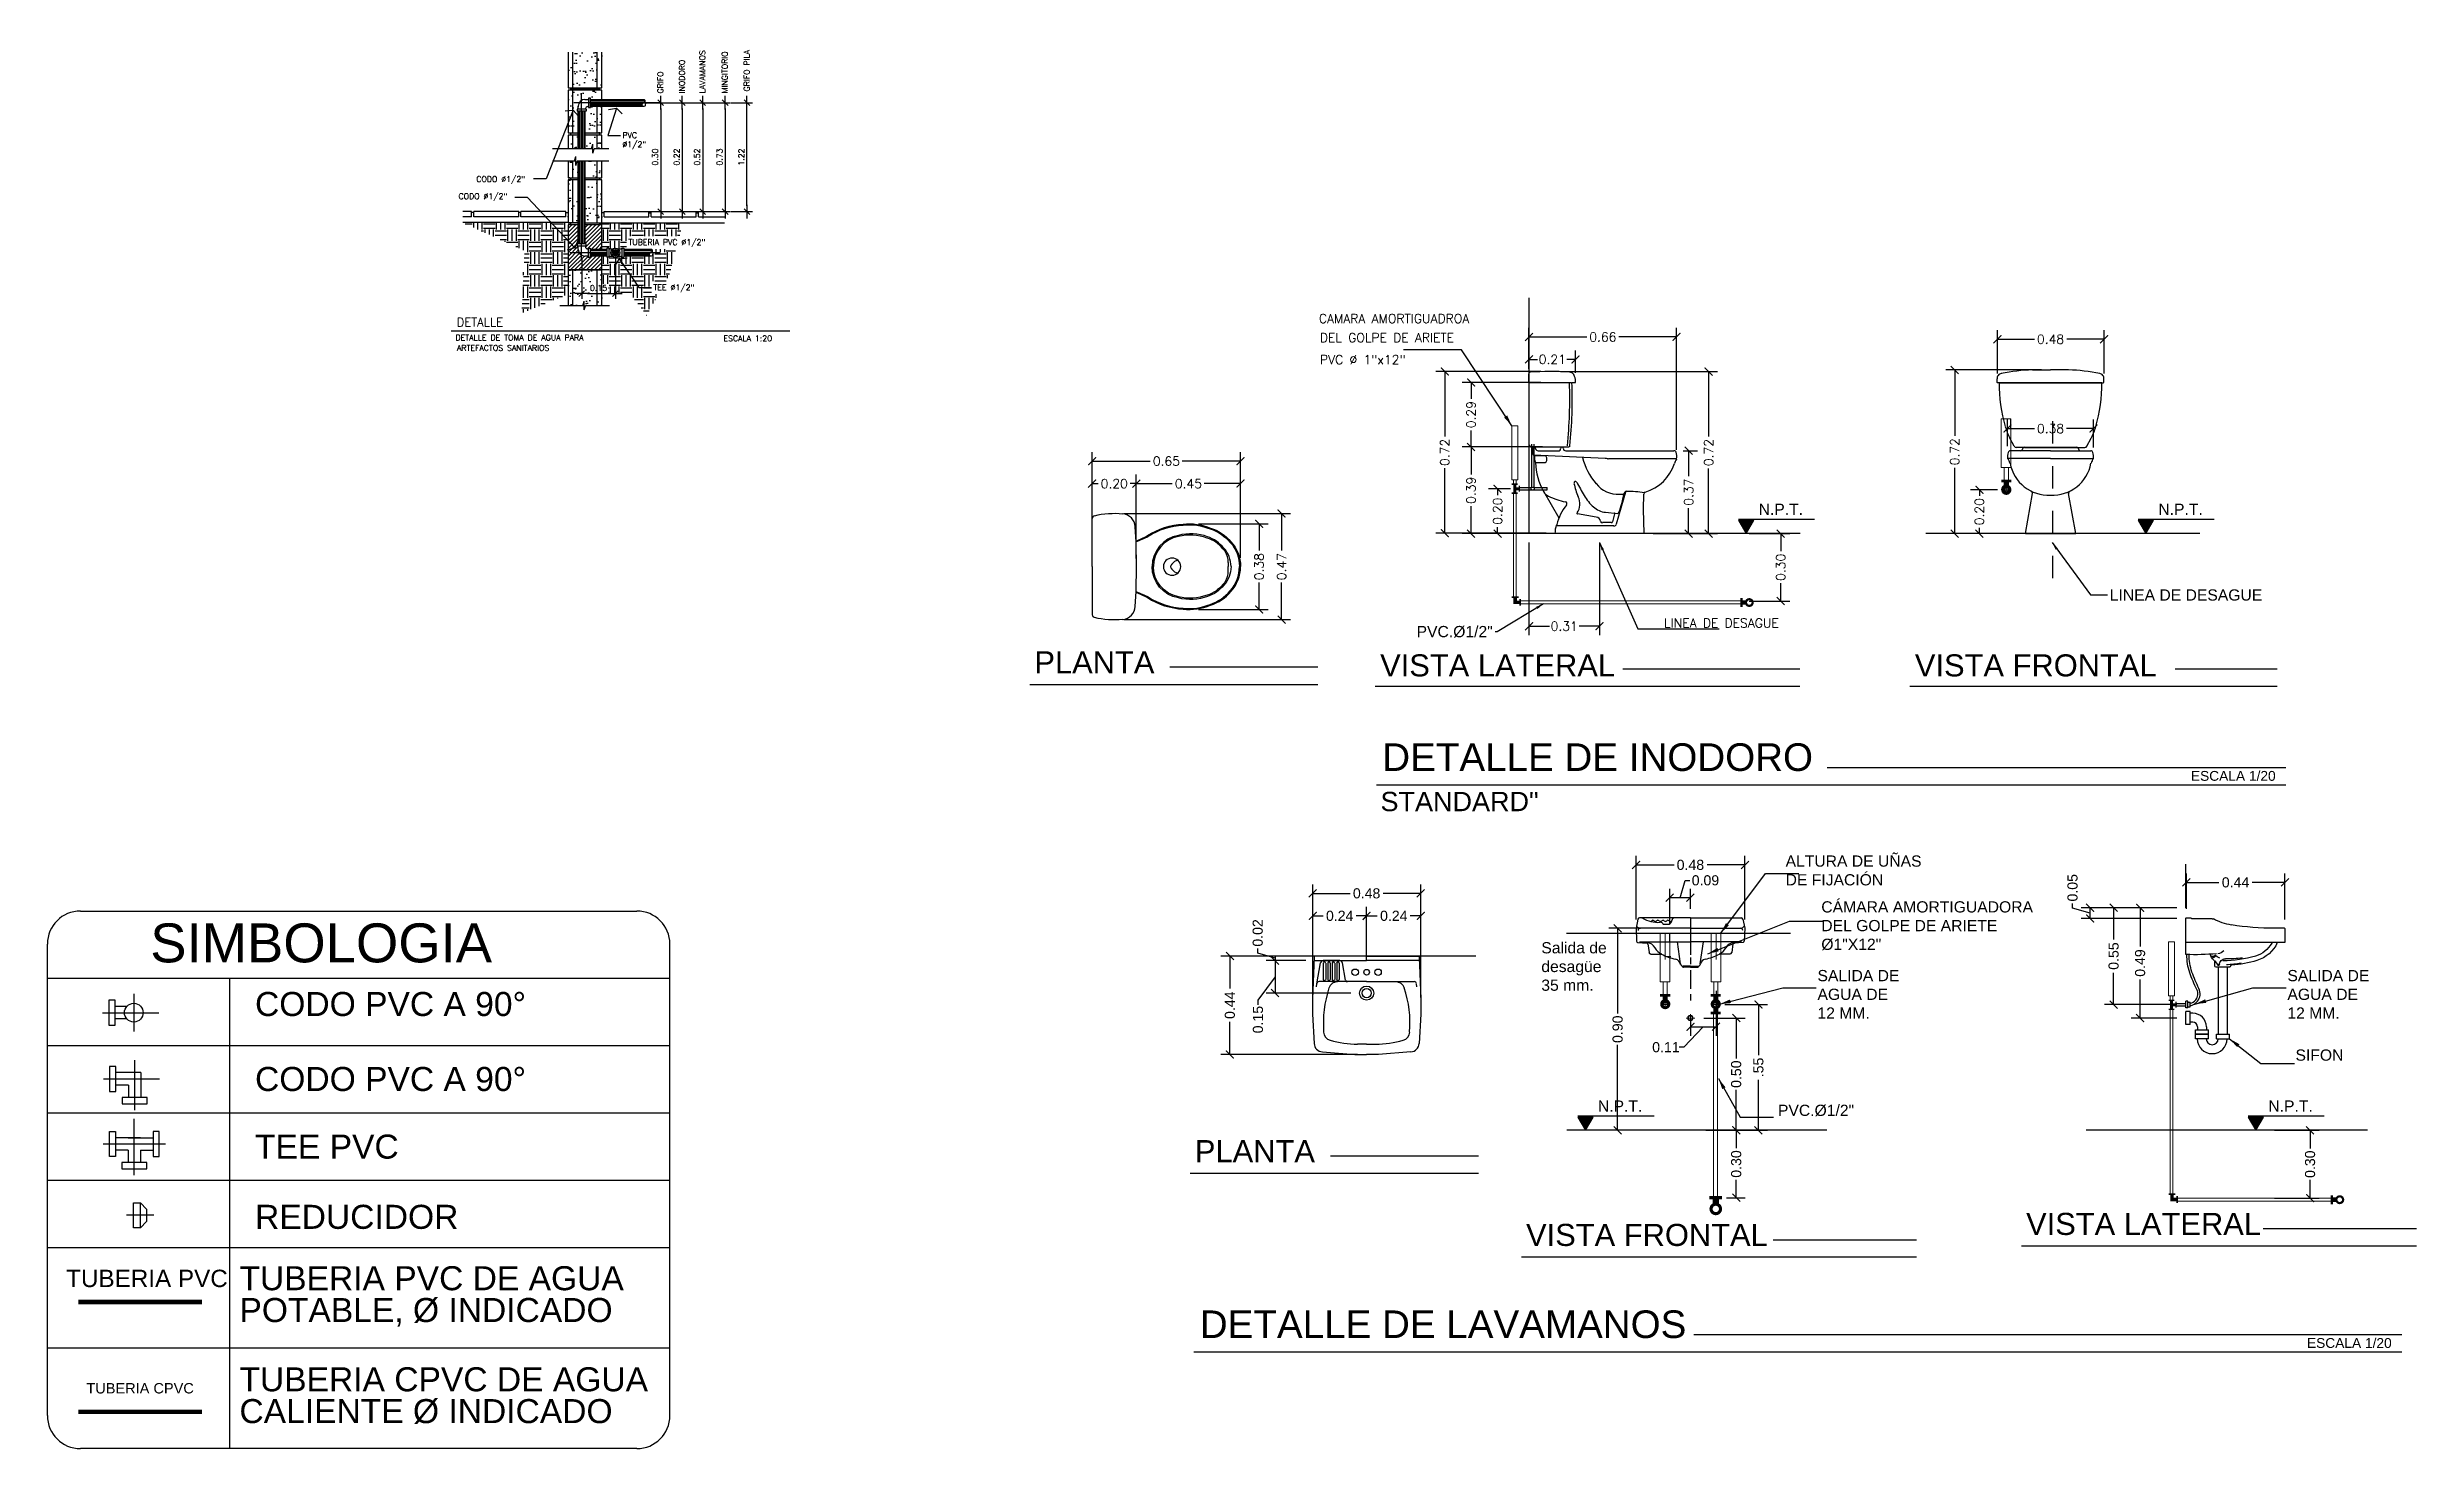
# Model space of a CAD drawing. Header units: inches. Extents: x -370 to 18, y -197 to 199.
# Drawn here: x -256.37 to -245.82, y -54.15 to -47.91 of the extents above; entities that cross this region are included whole.
import ezdxf
from ezdxf.enums import TextEntityAlignment as Align

# ---------------------------------------------------------------- set-up
doc = ezdxf.new("R2010")
doc.units = ezdxf.units.IN
doc.header["$MEASUREMENT"] = 0
doc.header["$PDMODE"] = 34
doc.header["$PDSIZE"] = 0.2
for name, pattern in [('CENTER', [2, 1.25, -0.25, 0.25, -0.25]), ('DASHDOTX2', [2, 1, -0.5, 0, -0.5]), ('DASHED2', [0.375, 0.25, -0.125]), ('HIDDEN2', [0.1875, 0.125, -0.0625])]:
    doc.linetypes.add(name, pattern=pattern)
for name, color, linetype in [('1', 1, 'Continuous'), ('agua', 4, 'Continuous'), ('COTAS', 1, 'Continuous'), ('DRENAJE', 1, 'Continuous'), ('DRENAJES', 1, 'Continuous'), ('ESCALAS', 1, 'Continuous'), ('grada', 3, 'Continuous'), ('Layer4', 4, 'Continuous'), ('MFIJ', 2, 'Continuous'), ('MU_FIJOS', 1, 'Continuous'), ('MUROS', 5, 'Continuous'), ('PVC_PL', 2, 'Continuous'), ('Simbologia', 7, 'Continuous'), ('TEXT', 2, 'Continuous'), ('TIERRA', 21, 'Continuous')]:
    doc.layers.add(name, color=color, linetype=linetype)
doc.styles.add('50-2', font='arial.ttf', dxfattribs={"height": 0.1})
doc.styles.add('ARIAL', font='arial.ttf', dxfattribs={"height": 0.14})
doc.styles.add('NT_12.5', font='romans.shx', dxfattribs={"height": 0.0254})
doc.styles.add('NT_20', font='romans.shx', dxfattribs={"height": 0.0403})
doc.styles.add('NT_20 WALTER GUERRA', font='romans.shx', dxfattribs={"height": 0.0403})
doc.styles.add('SUBTITULOS', font='arial.ttf')
doc.dimstyles.new('80E20', dxfattribs={"dimtxt": 0.0403, "dimasz": 0.035, "dimexe": 0.04, "dimexo": 0.04, "dimgap": 0.01, "dimtad": 0, "dimzin": 1, "dimdsep": 46, "dimtxsty": 'NT_20', "dimblk": 'ARCHTICK', "dimcen": 2.5, "dimclrd": 1, "dimclre": 1, "dimclrt": 3, "dimadec": 0, "dimazin": 0, "dimtfac": 1, "dimtmove": 1, "dimatfit": 3, "dimfxl": 1, "dimlwd": -1, "dimlwe": -1, "dimarcsym": 0})
doc.dimstyles.new('DD_12.5 FLE', dxfattribs={"dimtxt": 0.0254, "dimasz": 0.026, "dimexe": 0.024, "dimexo": 0.024, "dimgap": 0.012, "dimtad": 1, "dimzin": 0, "dimdsep": 46, "dimtxsty": 'NT_12.5', "dimblk": 'FLECHA', "dimcen": 0.024, "dimdle": 0.024, "dimclrt": 4, "dimaunit": 1, "dimadec": 4, "dimazin": 0, "dimtfac": 1, "dimtofl": 0, "dimtmove": 2, "dimatfit": 3, "dimldrblk": 'FLECHA', "dimfxl": 1, "dimtolj": 1, "dimtzin": 0, "dimarcsym": 0})
doc.dimstyles.new('DD_12.5 G', dxfattribs={"dimtxt": 0.0254, "dimasz": 0.026, "dimexe": 0.024, "dimexo": 0.024, "dimgap": 0.012, "dimtad": 1, "dimzin": 0, "dimdsep": 46, "dimtxsty": 'NT_12.5', "dimblk": 'COT2', "dimcen": 0.09, "dimdle": 0.024, "dimclrt": 4, "dimadec": 0, "dimazin": 0, "dimtfac": 1, "dimtofl": 0, "dimtmove": 2, "dimatfit": 3, "dimldrblk": 'COT2', "dimfxl": 1, "dimtolj": 1, "dimtzin": 0, "dimarcsym": 0})
pattern_1 = [(82.5, (-862.638445, 46.781397), (-0.0422103955, 0.0395378137), [0, -0.0456, 0, -0.051, 0, -0.04875]), (52.5, (-862.638445, 46.7814), (-0.022324125, 0.097409392), [0, -0.0246, 0, -0.0411, 0, -0.01575]), (12.5, (-862.664537, 46.755304), (0.065940878, 0.0661809715), [0, -0.015, 0, -0.054, 0, -0.0705]), (2.5, (-862.66454, 46.755304), (0.045151265, 0.082387886), [0, -0.0075, 0, -0.0354, 0, -0.0405])]

msp = doc.modelspace()

# ---------------------------------------------------------------- texts
at = {"color": 4, "style": 'NT_20 WALTER GUERRA'}
for s, p in [('CAMARA AMORTIGUADROA', (-250.70994, -49.13929)), ('DEL GOLPE DE ARIETE', (-250.70543, -49.22397)), ('PVC %%C 1"x12"', (-250.70492, -49.32212))]:
    msp.add_text(s, height=0.0403, dxfattribs=at).set_placement(p)
at = {"color": 4, "insert": (-248.917, -50.47511), "char_height": 0.0403, "attachment_point": 5, "style": 'NT_20 WALTER GUERRA'}
msp.add_mtext('LINEA DE DESAGUE', dxfattribs=at)
at = {"layer": 'COTAS', "color": 3, "insert": (-247.18744, -50.32511), "char_height": 0.05, "attachment_point": 1, "style": 'ARIAL'}
msp.add_mtext('LINEA DE DESAGUE', dxfattribs=at)
at = {"layer": 'ESCALAS', "color": 4, "linetype": 'Continuous', "style": 'NT_12.5'}
for s, p in [('INODORO', (-253.53396, -48.11683)), ('LAVAMANOS', (-253.44322, -48.11683)), ('MINGITORIO', (-253.34322, -48.11683)), ('GRIFO PILA', (-253.24505, -48.10787)), ('GRIFO', (-253.62993, -48.11683))]:
    msp.add_text(s, height=0.0254, rotation=90, dxfattribs=at).set_placement(p)
for s, p in [('%%C1/2"', (-253.81198, -48.35566)), ('PVC ', (-253.81198, -48.31523)), ('CODO %%C1/2"', (-254.46234, -48.51085)), ('CODO %%C1/2"', (-254.54156, -48.5869)), ('TUBERIA PVC %%C1/2"', (-253.78504, -48.79165)), ('TEE %%C1/2"', (-253.67365, -48.99299)), ('DETALLE DE TOMA DE AGUA PARA', (-254.55523, -49.21629)), ('ARTEFACTOS SANITARIOS', (-254.54873, -49.26268))]:
    msp.add_text(s, height=0.0254, dxfattribs=at).set_placement(p)
at = {"layer": 'ESCALAS', "color": 6, "linetype": 'Continuous', "style": 'NT_12.5'}
msp.add_text('DETALLE ', height=0.0381, dxfattribs=at).set_placement((-254.55049, -49.15438))
at = {"layer": 'ESCALAS', "color": 2, "linetype": 'Continuous', "style": 'NT_12.5'}
msp.add_text('ESCALA 1:20', height=0.0254, dxfattribs=at).set_placement((-253.36177, -49.22021))
at = {"layer": 'Simbologia', "color": 4, "style": 'ARIAL'}
msp.add_text('SIMBOLOGIA', height=0.173563, dxfattribs=at).set_placement((-255.15355, -51.98621), align=Align.CENTER)
at = {"layer": 'Simbologia', "color": 2, "style": 'ARIAL'}
for s, height, p in [('CODO PVC A 90%%D', 0.1070655, (-255.44795, -52.2251)), ('CODO PVC A 90%%D', 0.1070655, (-255.44795, -52.55901)), ('TEE PVC', 0.107065, (-255.44795, -52.86015)), ('REDUCIDOR', 0.107065, (-255.44795, -53.17287)), ('TUBERIA PVC DE AGUA', 0.1070655, (-255.51744, -53.44619)), ('POTABLE, %%C INDICADO', 0.1070655, (-255.51744, -53.58782)), ('TUBERIA CPVC DE AGUA', 0.1070655, (-255.51744, -53.8964)), ('CALIENTE %%C INDICADO', 0.1070655, (-255.51744, -54.03803))]:
    msp.add_text(s, height=height, dxfattribs=at).set_placement(p)
at = {"layer": 'Simbologia', "color": 1, "style": '50-2'}
for s, height, p in [('TUBERIA PVC ', 0.0772728, (-255.91421, -53.39346)), ('TUBERIA CPVC ', 0.0463637, (-255.95077, -53.88271))]:
    msp.add_text(s, height=height, dxfattribs=at).set_placement(p, align=Align.MIDDLE_CENTER)
at = {"layer": 'TEXT', "color": 4, "style": 'ARIAL'}
for s, height, p in [('PLANTA', 0.09838, (-251.97684, -50.69902)), ('VISTA LATERAL', 0.0983798, (-250.43701, -50.71276)), ('VISTA FRONTAL', 0.0983798, (-248.05538, -50.71276)), ('DETALLE DE INODORO', 0.1229748, (-250.42749, -51.13365)), ('STANDARD"', 0.086082, (-250.43524, -51.31288))]:
    msp.add_text(s, height=height, dxfattribs=at).set_placement(p)
at = {"layer": 'TEXT', "color": 2, "style": 'SUBTITULOS'}
msp.add_text('ESCALA 1/20', height=0.0437944, dxfattribs=at).set_placement((-246.82596, -51.17757))
at = {"layer": 'TEXT', "char_height": 0.05, "attachment_point": 6, "style": 'ARIAL'}
for insert in [(-248.5533, -49.96851), (-246.77298, -49.96851)]:
    msp.add_mtext('N.P.T.', dxfattribs=dict(at, insert=insert))
at = {"layer": 'TEXT', "color": 3, "insert": (-249.93538, -50.51402), "char_height": 0.05, "attachment_point": 6, "style": 'ARIAL'}
msp.add_mtext('PVC.%%C1/2"', dxfattribs=at)

# ---------------------------------------------------------------- blocks, each defined once
blk = doc.blocks.new('COT2')
blk.add_line((-1.164, 0), (1.164, 0))
at = {"color": 9, "linetype": 'ByBlock'}
blk.add_line((-0.5, -0.5), (0.5, 0.5), dxfattribs=at)
blk = doc.blocks.new('*D621')
at = {"layer": 'DEFPOINTS', "color": 0, "transparency": 16777216}
for p in [(-253.993, -48.826), (-253.843, -48.826), (-253.843, -49.008)]:
    blk.add_point(p, dxfattribs=at)
at = {"layer": 'MU_FIJOS', "color": 0, "lineweight": -2, "transparency": 16777216}
for p, q in [((-253.993, -48.85), (-253.993, -49.032)), ((-253.843, -48.85), (-253.843, -49.032)), ((-253.967, -49.008), (-253.869, -49.008))]:
    blk.add_line(p, q, dxfattribs=at)
at = {"layer": 'MU_FIJOS', "color": 0, "lineweight": -2, "transparency": 16777216, "xscale": 0.026, "yscale": 0.026, "zscale": 0.026, "rotation": 180}
blk.add_blockref('COT2', (-253.993, -49.008), dxfattribs=at)
at = {"layer": 'MU_FIJOS', "color": 0, "lineweight": -2, "transparency": 16777216, "xscale": 0.026, "yscale": 0.026, "zscale": 0.026}
blk.add_blockref('COT2', (-253.843, -49.008), dxfattribs=at)
at = {"layer": 'MU_FIJOS', "color": 4, "transparency": 16777216, "insert": (-253.918, -48.983), "char_height": 0.0254, "attachment_point": 5, "style": 'NT_12.5'}
blk.add_mtext('\\A1;0.15', dxfattribs=at)
blk = doc.blocks.new('FLECHA')
blk.add_line((0, 0), (-1.16, 0))
at = {"color": 9, "linetype": 'ByBlock'}
for p, q in [((-0.62, 1.24), (0, 0)), ((0, 0), (-0.62, -1.24))]:
    blk.add_line(p, q, dxfattribs=at)
blk = doc.blocks.new('*D622')
at = {"layer": 'DEFPOINTS', "color": 0, "linetype": 'Continuous', "transparency": 16777216}
for p in [(-253.567, -48.158), (-253.572, -48.643), (-253.454, -48.643)]:
    blk.add_point(p, dxfattribs=at)
at = {"layer": 'ESCALAS', "color": 0, "linetype": 'Continuous', "lineweight": -2, "transparency": 16777216}
for p, q in [((-253.543, -48.158), (-253.43, -48.158)), ((-253.454, -48.184), (-253.454, -48.617)), ((-253.548, -48.643), (-253.43, -48.643))]:
    blk.add_line(p, q, dxfattribs=at)
at = {"layer": 'ESCALAS', "color": 0, "linetype": 'Continuous', "lineweight": -2, "transparency": 16777216, "xscale": 0.026, "yscale": 0.026, "zscale": 0.026}
for p, rotation in [((-253.454, -48.158), 90), ((-253.454, -48.643), 270)]:
    blk.add_blockref('COT2', p, dxfattribs=dict(at, rotation=rotation))
at = {"layer": 'ESCALAS', "color": 4, "linetype": 'Continuous', "transparency": 16777216, "insert": (-253.479, -48.4), "char_height": 0.0254, "attachment_point": 5, "rotation": 90, "style": 'NT_12.5'}
blk.add_mtext('\\A1;0.52', dxfattribs=at)
blk = doc.blocks.new('*D623')
at = {"layer": 'DEFPOINTS', "color": 0, "linetype": 'Continuous', "transparency": 16777216}
for p in [(-253.467, -48.158), (-253.472, -48.643), (-253.354, -48.643)]:
    blk.add_point(p, dxfattribs=at)
at = {"layer": 'ESCALAS', "color": 0, "linetype": 'Continuous', "lineweight": -2, "transparency": 16777216}
for p, q in [((-253.443, -48.158), (-253.33, -48.158)), ((-253.354, -48.184), (-253.354, -48.617)), ((-253.448, -48.643), (-253.33, -48.643))]:
    blk.add_line(p, q, dxfattribs=at)
at = {"layer": 'ESCALAS', "color": 0, "linetype": 'Continuous', "lineweight": -2, "transparency": 16777216, "xscale": 0.026, "yscale": 0.026, "zscale": 0.026}
for p, rotation in [((-253.354, -48.158), 90), ((-253.354, -48.643), 270)]:
    blk.add_blockref('COT2', p, dxfattribs=dict(at, rotation=rotation))
at = {"layer": 'ESCALAS', "color": 4, "linetype": 'Continuous', "transparency": 16777216, "insert": (-253.379, -48.4), "char_height": 0.0254, "attachment_point": 5, "rotation": 90, "style": 'NT_12.5'}
blk.add_mtext('\\A1;0.73', dxfattribs=at)
blk = doc.blocks.new('*D624')
at = {"layer": 'DEFPOINTS', "color": 0, "linetype": 'Continuous', "transparency": 16777216}
for p in [(-253.754, -48.158), (-253.758, -48.643), (-253.641, -48.643)]:
    blk.add_point(p, dxfattribs=at)
at = {"layer": 'ESCALAS', "color": 0, "linetype": 'Continuous', "lineweight": -2, "transparency": 16777216}
for p, q in [((-253.73, -48.158), (-253.617, -48.158)), ((-253.641, -48.184), (-253.641, -48.617)), ((-253.734, -48.643), (-253.617, -48.643))]:
    blk.add_line(p, q, dxfattribs=at)
at = {"layer": 'ESCALAS', "color": 0, "linetype": 'Continuous', "lineweight": -2, "transparency": 16777216, "xscale": 0.026, "yscale": 0.026, "zscale": 0.026}
for p, rotation in [((-253.641, -48.158), 90), ((-253.641, -48.643), 270)]:
    blk.add_blockref('COT2', p, dxfattribs=dict(at, rotation=rotation))
at = {"layer": 'ESCALAS', "color": 4, "linetype": 'Continuous', "transparency": 16777216, "insert": (-253.666, -48.4), "char_height": 0.0254, "attachment_point": 5, "rotation": 90, "style": 'NT_12.5'}
blk.add_mtext('\\A1;0.30', dxfattribs=at)
blk = doc.blocks.new('*D625')
at = {"layer": 'DEFPOINTS', "color": 0, "linetype": 'Continuous', "transparency": 16777216}
for p in [(-253.658, -48.158), (-253.662, -48.643), (-253.545, -48.643)]:
    blk.add_point(p, dxfattribs=at)
at = {"layer": 'ESCALAS', "color": 0, "linetype": 'Continuous', "lineweight": -2, "transparency": 16777216}
for p, q in [((-253.634, -48.158), (-253.521, -48.158)), ((-253.545, -48.184), (-253.545, -48.617)), ((-253.638, -48.643), (-253.521, -48.643))]:
    blk.add_line(p, q, dxfattribs=at)
at = {"layer": 'ESCALAS', "color": 0, "linetype": 'Continuous', "lineweight": -2, "transparency": 16777216, "xscale": 0.026, "yscale": 0.026, "zscale": 0.026}
for p, rotation in [((-253.545, -48.158), 90), ((-253.545, -48.643), 270)]:
    blk.add_blockref('COT2', p, dxfattribs=dict(at, rotation=rotation))
at = {"layer": 'ESCALAS', "color": 4, "linetype": 'Continuous', "transparency": 16777216, "insert": (-253.57, -48.4), "char_height": 0.0254, "attachment_point": 5, "rotation": 90, "style": 'NT_12.5'}
blk.add_mtext('\\A1;0.22', dxfattribs=at)
blk = doc.blocks.new('*D626')
at = {"layer": 'DEFPOINTS', "color": 0, "linetype": 'Continuous', "transparency": 16777216}
for p in [(-253.351, -48.158), (-253.257, -48.158), (-253.351, -48.643)]:
    blk.add_point(p, dxfattribs=at)
at = {"layer": 'ESCALAS', "color": 0, "linetype": 'Continuous', "lineweight": -2, "transparency": 16777216}
for p, q in [((-253.327, -48.158), (-253.233, -48.158)), ((-253.257, -48.617), (-253.257, -48.184)), ((-253.327, -48.643), (-253.233, -48.643))]:
    blk.add_line(p, q, dxfattribs=at)
at = {"layer": 'ESCALAS', "color": 0, "linetype": 'Continuous', "lineweight": -2, "transparency": 16777216, "xscale": 0.026, "yscale": 0.026, "zscale": 0.026}
for p, rotation in [((-253.257, -48.158), 90), ((-253.257, -48.643), 270)]:
    blk.add_blockref('COT2', p, dxfattribs=dict(at, rotation=rotation))
at = {"layer": 'ESCALAS', "color": 4, "linetype": 'Continuous', "transparency": 16777216, "insert": (-253.282, -48.4), "char_height": 0.0254, "attachment_point": 5, "rotation": 90, "style": 'NT_12.5'}
blk.add_mtext('\\A1;1.22', dxfattribs=at)
blk = doc.blocks.new('_ArchTick')
at = {"color": 0, "linetype": 'ByBlock', "const_width": 0.15}
blk.add_lwpolyline([(-0.5, -0.5), (0.5, 0.5)], dxfattribs=at)
blk = doc.blocks.new('Inod_HydraP')
at = {"color": 2, "linetype": 'Continuous', "ltscale": 20}
for q in [(0.05, 0.214), (0.05, -0.214)]:
    blk.add_line((0.05, 0), q, dxfattribs=at)
at = {"color": 1, "linetype": 'Continuous', "ltscale": 20}
for p in [(0.656, 0.019), (0.656, 0.019), (0.656, -0.019), (0.656, -0.019)]:
    blk.add_line(p, (0.656, 0), dxfattribs=at)
for points in [[(0.245, 0.114, 0.041153), (0.297, 0.138, -0.130423), (0.455, 0.189, -0.126977), (0.577, 0.172, -0.141745), (0.668, 0.111, -0.184983), (0.711, 0, -0.184983)], [(0.245, 0.111, 0.039655), (0.3, 0.135, -0.130633), (0.455, 0.185, -0.127306), (0.576, 0.168, -0.14208), (0.665, 0.108, -0.185121), (0.706, 0, -0.185121)], [(0.669, 0, 0.18664), (0.636, 0.083, 0.144474), (0.564, 0.133, 0.154958), (0.434, 0.139, 0.364044), (0.317, 0, 0.364044)], [(0.643, 0.067, 0.0358), (0.632, 0.08, 0.144945), (0.562, 0.127, 0.155404), (0.435, 0.134, 0.364511), (0.323, 0, 0.364511)], [(0.669, 0, -0.18664), (0.636, -0.083, -0.144474), (0.564, -0.133, -0.154958), (0.434, -0.139, -0.364044), (0.317, 0, -0.364044)], [(0.245, -0.111, -0.039655), (0.3, -0.135, 0.130633), (0.455, -0.185, 0.127306), (0.576, -0.168, 0.14208), (0.665, -0.108, 0.185121), (0.706, 0, 0.185121)], [(0.245, -0.114, -0.041153), (0.297, -0.138, 0.130423), (0.455, -0.189, 0.126977), (0.577, -0.172, 0.141745), (0.668, -0.111, 0.184983), (0.711, 0, 0.184983)], [(0.643, -0.067, -0.0358), (0.632, -0.08, -0.144945), (0.562, -0.127, -0.155404), (0.435, -0.134, -0.364511), (0.323, 0, -0.364511)]]:
    blk.add_lwpolyline(points, format="xyb", dxfattribs=at)
at = {"color": 2, "linetype": 'Continuous', "ltscale": 20}
for centre, radius, start, end in [((0.063, 0.214), 0.0125, 107.5577, 180), ((0.151, -0.168), 0.404, 84.9198, 103.1543), ((0.181, 0.175), 0.0605, 2.1521, 85.0988), ((-2.023, 0.027), 2.27, 359.2561, 3.7986), ((-2.023, -0.027), 2.27, 356.2014, 0.7439), ((0.181, -0.175), 0.0605, 274.9012, 357.8479), ((0.063, -0.214), 0.0125, 180, 252.4423), ((0.151, 0.168), 0.404, 256.8457, 275.0802)]:
    blk.add_arc(centre, radius, start, end, dxfattribs=at)
at = {"color": 1, "linetype": 'Continuous', "ltscale": 20}
for centre, radius, start, end in [((0.406, 0), 0.0384, 0, 180), ((0.406, 0), 0.0384, 180, 0), ((0.413, -0.001), 0.0139, 158.8095, 176.346), ((0.413, -0.001), 0.0139, 158.8095, 176.346), ((0.446, -0.021), 0.0525, 114.9844, 150.8262), ((0.428, 0.018), 0.00957, 38.1923, 120.8156), ((0.561, 0.019), 0.095, 0, 30.3676), ((0.413, 0.001), 0.0139, 183.654, 201.1905), ((0.413, 0.001), 0.0139, 183.654, 201.1905), ((0.446, 0.021), 0.0525, 209.1738, 245.0156), ((0.428, -0.018), 0.00957, 239.1844, 321.8077), ((0.561, -0.019), 0.095, 329.6324, 0)]:
    blk.add_arc(centre, radius, start, end, dxfattribs=at)
blk = doc.blocks.new('*D628')
at = {"color": 1, "transparency": 16777216}
for p, q in [((-251.72, -49.97), (-251.72, -49.814)), ((-251.72, -49.854), (-251.693, -49.854)), ((-251.523, -49.854), (-251.55, -49.854)), ((-251.523, -50.187), (-251.523, -49.814))]:
    blk.add_line(p, q, dxfattribs=at)
at = {"layer": 'DEFPOINTS', "color": 0, "transparency": 16777216}
for p in [(-251.523, -49.854), (-251.72, -50.01), (-251.523, -50.227)]:
    blk.add_point(p, dxfattribs=at)
at = {"color": 1, "transparency": 16777216, "xscale": 0.035, "yscale": 0.035, "zscale": 0.035, "rotation": 180}
blk.add_blockref('_ArchTick', (-251.72, -49.854), dxfattribs=at)
at = {"color": 1, "transparency": 16777216, "xscale": 0.035, "yscale": 0.035, "zscale": 0.035}
blk.add_blockref('_ArchTick', (-251.523, -49.854), dxfattribs=at)
at = {"color": 3, "transparency": 16777216, "insert": (-251.621, -49.854), "char_height": 0.0403, "attachment_point": 5, "style": 'NT_20'}
blk.add_mtext('0.20', dxfattribs=at)
blk = doc.blocks.new('*D629')
at = {"color": 1, "transparency": 16777216}
for p, q in [((-251.523, -50.187), (-251.523, -49.814)), ((-251.523, -49.854), (-251.363, -49.854)), ((-251.059, -49.854), (-251.22, -49.854)), ((-251.059, -50.184), (-251.059, -49.814))]:
    blk.add_line(p, q, dxfattribs=at)
at = {"layer": 'DEFPOINTS', "color": 0, "transparency": 16777216}
for p in [(-251.059, -49.854), (-251.523, -50.227), (-251.059, -50.224)]:
    blk.add_point(p, dxfattribs=at)
at = {"color": 1, "transparency": 16777216, "xscale": 0.035, "yscale": 0.035, "zscale": 0.035, "rotation": 180}
blk.add_blockref('_ArchTick', (-251.523, -49.854), dxfattribs=at)
at = {"color": 1, "transparency": 16777216, "xscale": 0.035, "yscale": 0.035, "zscale": 0.035}
blk.add_blockref('_ArchTick', (-251.059, -49.854), dxfattribs=at)
at = {"color": 3, "transparency": 16777216, "insert": (-251.291, -49.854), "char_height": 0.0403, "attachment_point": 5, "style": 'NT_20'}
blk.add_mtext('0.45', dxfattribs=at)
blk = doc.blocks.new('*D630')
at = {"color": 1, "transparency": 16777216}
for p, q in [((-251.72, -50.184), (-251.72, -49.714)), ((-251.72, -49.754), (-251.461, -49.754)), ((-251.059, -49.754), (-251.318, -49.754)), ((-251.059, -50.184), (-251.059, -49.714))]:
    blk.add_line(p, q, dxfattribs=at)
at = {"layer": 'DEFPOINTS', "color": 0, "transparency": 16777216}
for p in [(-251.059, -49.754), (-251.72, -50.224), (-251.059, -50.224)]:
    blk.add_point(p, dxfattribs=at)
at = {"color": 1, "transparency": 16777216, "xscale": 0.035, "yscale": 0.035, "zscale": 0.035, "rotation": 180}
blk.add_blockref('_ArchTick', (-251.72, -49.754), dxfattribs=at)
at = {"color": 1, "transparency": 16777216, "xscale": 0.035, "yscale": 0.035, "zscale": 0.035}
blk.add_blockref('_ArchTick', (-251.059, -49.754), dxfattribs=at)
at = {"color": 3, "transparency": 16777216, "insert": (-251.389, -49.754), "char_height": 0.0403, "attachment_point": 5, "style": 'NT_20'}
blk.add_mtext('0.65', dxfattribs=at)
blk = doc.blocks.new('*D631')
at = {"color": 1, "transparency": 16777216}
for p, q in [((-251.246, -50.033), (-250.936, -50.033)), ((-250.976, -50.033), (-250.976, -50.152)), ((-250.976, -50.415), (-250.976, -50.295)), ((-251.246, -50.415), (-250.936, -50.415))]:
    blk.add_line(p, q, dxfattribs=at)
at = {"layer": 'DEFPOINTS', "color": 0, "transparency": 16777216}
for p in [(-251.286, -50.033), (-251.286, -50.415), (-250.976, -50.415)]:
    blk.add_point(p, dxfattribs=at)
at = {"color": 1, "transparency": 16777216, "xscale": 0.035, "yscale": 0.035, "zscale": 0.035}
for p, rotation in [((-250.976, -50.033), 90), ((-250.976, -50.415), 270)]:
    blk.add_blockref('_ArchTick', p, dxfattribs=dict(at, rotation=rotation))
at = {"color": 3, "transparency": 16777216, "insert": (-250.976, -50.224), "char_height": 0.0403, "attachment_point": 5, "rotation": 90, "style": 'NT_20'}
blk.add_mtext('0.38', dxfattribs=at)
blk = doc.blocks.new('*D632')
at = {"color": 1, "transparency": 16777216}
for p, q in [((-251.579, -49.987), (-250.836, -49.987)), ((-250.876, -49.987), (-250.876, -50.152)), ((-250.876, -50.46), (-250.876, -50.295)), ((-251.579, -50.46), (-250.836, -50.46))]:
    blk.add_line(p, q, dxfattribs=at)
at = {"layer": 'DEFPOINTS', "color": 0, "transparency": 16777216}
for p in [(-251.619, -49.987), (-251.619, -50.46), (-250.876, -50.46)]:
    blk.add_point(p, dxfattribs=at)
at = {"color": 1, "transparency": 16777216, "xscale": 0.035, "yscale": 0.035, "zscale": 0.035}
for p, rotation in [((-250.876, -49.987), 90), ((-250.876, -50.46), 270)]:
    blk.add_blockref('_ArchTick', p, dxfattribs=dict(at, rotation=rotation))
at = {"color": 3, "transparency": 16777216, "insert": (-250.876, -50.224), "char_height": 0.0403, "attachment_point": 5, "rotation": 90, "style": 'NT_20'}
blk.add_mtext('0.47', dxfattribs=at)
blk = doc.blocks.new('Inod_HydraE')
at = {"layer": 'MFIJ', "color": 2, "linetype": 'Continuous'}
for p, q in [((0.05, 0.676), (0.05, 0.712)), ((0.05, 0.671), (0.05, 0.398)), ((0.053, 0.673), (0.24, 0.673)), ((0.242, 0.673), (0.258, 0.673)), ((0.062, 0.386), (0.073, 0.386)), ((0.067, 0.354), (0.067, 0.379)), ((0.389, 0.335), (0.072, 0.349)), ((0.073, 0.386), (0.227, 0.386)), ((0.076, 0.347), (0.076, 0.349)), ((0.12, 0.347), (0.076, 0.347)), ((0.091, 0.369), (0.181, 0.369)), ((0.129, 0.326), (0.129, 0.337)), ((0.214, 0.369), (0.696, 0.369)), ((0.708, 0.333), (0.404, 0.333)), ((0.079, 0.316), (0.119, 0.316)), ((0.115, 0.189), (0.183, 0.07)), ((0.453, 0.175), (0.466, 0.175)), ((0.48, 0.187), (0.471, 0.177)), ((0.56, 0.109), (0.562, 0.176)), ((0.563, 0), (0.56, 0.109)), ((0.563, 0), (0.166, 0)), ((0.428, 0.034), (0.174, 0.034)), ((0.35, 0.073), (0.266, 0.088)), ((0.418, 0.049), (0.377, 0.049)), ((0.391, 0.095), (0.443, 0.09)), ((0.423, 0.052), (0.433, 0.088))]:
    blk.add_line(p, q, dxfattribs=at)
at = {"layer": 'MFIJ', "color": 1, "linetype": 'Continuous'}
blk.add_line((0.44, 0.043), (0.481, 0.186), dxfattribs=at)
at = {"layer": 'MFIJ', "color": 2, "linetype": 'Continuous'}
for centre, radius, start, end in [((0.056, 0.712), 0.0062, 91.4933, 182.6113), ((0.053, 0.676), 0.0025, 180, 270), ((0.053, 0.671), 0.0025, 90, 180), ((0.151, -0.622), 1.344, 86.7356, 94.0533), ((-1.77, 0.599), 2.002, 354.048, 2.0675), ((0.227, 0.692), 0.0278, 16.7219, 88.403), ((-1.765, 0.599), 2.008, 354.0535, 2.0975), ((-1.765, 0.599), 2.008, 2.0975, 2.1008), ((0.188, 0.676), 0.0695, 357.4066, 19.9838), ((0.062, 0.398), 0.012, 180, 270), ((0.073, 0.379), 0.0065, 357.5731, 186.7437), ((0.072, 0.354), 0.005, 180, 267.5), ((0.115, 0.336), 0.0409, 164.0001, 208.7742), ((0.092, 0.381), 0.0125, 189.9672, 266.0547), ((0.119, 0.326), 0.01, 270, 0), ((0.119, 0.337), 0.01, 0, 87.5), ((0.181, 0.379), 0.0107, 267.3041, 7.4657), ((0.197, 0.38), 0.00557, 7.9882, 175.8253), ((0.214, 0.38), 0.0113, 174.2074, 271.3864), ((0.227, 0.392), 0.006, 270, 354.0535), ((0.562, 0.406), 0.281, 193.7359, 220.8288), ((0.39, 0.302), 0.0331, 72.2543, 91.3308), ((0.403, 0.344), 0.0107, 250.6238, 271.3268), ((0.697, 0.36), 0.00924, 15.4286, 97.0264), ((0.745, 0.302), 0.048, 142.8736, 168.465), ((0.646, 0.344), 0.0625, 350.5054, 16.9979), ((0.703, 0.334), 0.005, 322.8736, 350.5054), ((0.372, 0.328), 0.293, 182.4709, 208.4948), ((0.257, 0.226), 0.0064, 30, 198), ((0.612, 0.302), 0.37, 192.2584, 201.9391), ((1.107, 0.677), 0.956, 207.9867, 212.0133), ((0.448, 0.301), 0.126, 218.5782, 272.247), ((0.513, 0.371), 0.194, 286.31, 342.3541), ((0.159, 0.213), 0.051, 208.4948, 243.8789), ((0.285, 0.469), 0.336, 243.8789, 257.5583), ((0.363, 0.002), 0.192, 139.5225, 168.5447), ((0.211, 0.133), 0.0085, 319.5225, 77.5583), ((0.208, 0.132), 0.069, 324.6063, 27.6807), ((0.467, 0.269), 0.198, 210, 229.3607), ((0.398, 0.179), 0.0845, 224.6343, 265), ((0.465, 0.183), 0.0075, 271.1235, 316.6131), ((0.484, 0.181), 0.0075, 90.8027, 127.232), ((0.49, -0.203), 0.391, 79.0808, 90.8027), ((0.571, 0.176), 0.0095, 113.3794, 178), ((0.278, 0.002), 0.112, 161.5555, 180.8176), ((0.174, 0.036), 0.0025, 105.7222, 161.5555), ((0.173, 0.041), 0.0025, 285.7222, 348.5447), ((0.266, 0.09), 0.0025, 144.6063, 260), ((0.345, 0.049), 0.025, 14.0297, 80), ((0.377, 0.056), 0.008, 194.0297, 270), ((0.418, 0.053), 0.005, 270, 344), ((0.428, 0.046), 0.0125, 270, 344), ((0.431, 0.089), 0.0025, 344, 85), ((0.444, 0.097), 0.0075, 265, 337.5224)]:
    blk.add_arc(centre, radius, start, end, dxfattribs=at)
at = {"layer": 'MFIJ', "color": 1, "linetype": 'Continuous'}
blk.add_arc((0.076, 0.24), 0.402, 338.8606, 350.6878, dxfattribs=at)
blk = doc.blocks.new('*D633')
at = {"color": 1, "transparency": 16777216}
for p, q in [((-249.774, -49.343), (-249.774, -49.261)), ((-249.567, -49.361), (-249.567, -49.261)), ((-249.774, -49.301), (-249.736, -49.301)), ((-249.567, -49.301), (-249.605, -49.301))]:
    blk.add_line(p, q, dxfattribs=at)
at = {"layer": 'DEFPOINTS', "color": 0, "transparency": 16777216}
for p in [(-249.774, -49.383), (-249.567, -49.301), (-249.567, -49.401)]:
    blk.add_point(p, dxfattribs=at)
at = {"color": 1, "transparency": 16777216, "xscale": 0.035, "yscale": 0.035, "zscale": 0.035, "rotation": 180}
blk.add_blockref('_ArchTick', (-249.774, -49.301), dxfattribs=at)
at = {"color": 1, "transparency": 16777216, "xscale": 0.035, "yscale": 0.035, "zscale": 0.035}
blk.add_blockref('_ArchTick', (-249.567, -49.301), dxfattribs=at)
at = {"color": 3, "transparency": 16777216, "insert": (-249.67, -49.301), "char_height": 0.0403, "attachment_point": 5, "style": 'NT_20'}
blk.add_mtext('0.21', dxfattribs=at)
blk = doc.blocks.new('*D634')
at = {"color": 1, "transparency": 16777216}
for p, q in [((-249.774, -49.343), (-249.774, -49.161)), ((-249.117, -49.703), (-249.117, -49.161)), ((-249.774, -49.201), (-249.517, -49.201)), ((-249.117, -49.201), (-249.374, -49.201))]:
    blk.add_line(p, q, dxfattribs=at)
at = {"layer": 'DEFPOINTS', "color": 0, "transparency": 16777216}
for p in [(-249.117, -49.201), (-249.774, -49.383), (-249.117, -49.743)]:
    blk.add_point(p, dxfattribs=at)
at = {"color": 1, "transparency": 16777216, "xscale": 0.035, "yscale": 0.035, "zscale": 0.035, "rotation": 180}
blk.add_blockref('_ArchTick', (-249.774, -49.201), dxfattribs=at)
at = {"color": 1, "transparency": 16777216, "xscale": 0.035, "yscale": 0.035, "zscale": 0.035}
blk.add_blockref('_ArchTick', (-249.117, -49.201), dxfattribs=at)
at = {"color": 3, "transparency": 16777216, "insert": (-249.445, -49.201), "char_height": 0.0403, "attachment_point": 5, "style": 'NT_20'}
blk.add_mtext('0.66', dxfattribs=at)
blk = doc.blocks.new('*D627')
at = {"color": 1, "transparency": 16777216}
for p, q in [((-249.633, -49.355), (-248.934, -49.355)), ((-248.974, -49.355), (-248.974, -49.644)), ((-248.974, -50.077), (-248.974, -49.787)), ((-249.221, -50.077), (-248.934, -50.077))]:
    blk.add_line(p, q, dxfattribs=at)
at = {"layer": 'DEFPOINTS', "color": 0, "transparency": 16777216}
for p in [(-249.673, -49.355), (-249.261, -50.077), (-248.974, -50.077)]:
    blk.add_point(p, dxfattribs=at)
at = {"color": 1, "transparency": 16777216, "xscale": 0.035, "yscale": 0.035, "zscale": 0.035}
for p, rotation in [((-248.974, -49.355), 90), ((-248.974, -50.077), 270)]:
    blk.add_blockref('_ArchTick', p, dxfattribs=dict(at, rotation=rotation))
at = {"color": 3, "transparency": 16777216, "insert": (-248.974, -49.716), "char_height": 0.0403, "attachment_point": 5, "rotation": 90, "style": 'NT_20'}
blk.add_mtext('0.72', dxfattribs=at)
blk = doc.blocks.new('*D635')
at = {"color": 1, "transparency": 16777216}
for p, q in [((-249.088, -49.708), (-249.023, -49.708)), ((-249.063, -49.708), (-249.063, -49.821)), ((-249.063, -50.077), (-249.063, -49.964)), ((-249.221, -50.077), (-249.023, -50.077))]:
    blk.add_line(p, q, dxfattribs=at)
at = {"layer": 'DEFPOINTS', "color": 0, "transparency": 16777216}
for p in [(-249.128, -49.708), (-249.261, -50.077), (-249.063, -50.077)]:
    blk.add_point(p, dxfattribs=at)
at = {"color": 1, "transparency": 16777216, "xscale": 0.035, "yscale": 0.035, "zscale": 0.035}
for p, rotation in [((-249.063, -49.708), 90), ((-249.063, -50.077), 270)]:
    blk.add_blockref('_ArchTick', p, dxfattribs=dict(at, rotation=rotation))
at = {"color": 3, "transparency": 16777216, "insert": (-249.063, -49.892), "char_height": 0.0403, "attachment_point": 5, "rotation": 90, "style": 'NT_20'}
blk.add_mtext('0.37', dxfattribs=at)
blk = doc.blocks.new('*D636')
at = {"color": 1, "transparency": 16777216}
for p, q in [((-249.722, -49.404), (-250.072, -49.404)), ((-250.032, -49.404), (-250.032, -49.477)), ((-249.714, -49.691), (-250.072, -49.691)), ((-250.032, -49.691), (-250.032, -49.618))]:
    blk.add_line(p, q, dxfattribs=at)
at = {"layer": 'DEFPOINTS', "color": 0, "transparency": 16777216}
for p in [(-249.682, -49.404), (-250.032, -49.691), (-249.674, -49.691)]:
    blk.add_point(p, dxfattribs=at)
at = {"color": 1, "transparency": 16777216, "xscale": 0.035, "yscale": 0.035, "zscale": 0.035}
for p, rotation in [((-250.032, -49.404), 90), ((-250.032, -49.691), 270)]:
    blk.add_blockref('_ArchTick', p, dxfattribs=dict(at, rotation=rotation))
at = {"color": 3, "transparency": 16777216, "insert": (-250.032, -49.547), "char_height": 0.0403, "attachment_point": 5, "rotation": 90, "style": 'NT_20'}
blk.add_mtext('0.29', dxfattribs=at)
blk = doc.blocks.new('*D637')
at = {"color": 1, "transparency": 16777216}
for p, q in [((-249.714, -49.691), (-250.072, -49.691)), ((-250.032, -49.691), (-250.032, -49.813)), ((-250.032, -50.077), (-250.032, -49.954)), ((-249.814, -50.077), (-250.072, -50.077))]:
    blk.add_line(p, q, dxfattribs=at)
at = {"layer": 'DEFPOINTS', "color": 0, "transparency": 16777216}
for p in [(-249.674, -49.691), (-250.032, -50.077), (-249.774, -50.077)]:
    blk.add_point(p, dxfattribs=at)
at = {"color": 1, "transparency": 16777216, "xscale": 0.035, "yscale": 0.035, "zscale": 0.035}
for p, rotation in [((-250.032, -49.691), 90), ((-250.032, -50.077), 270)]:
    blk.add_blockref('_ArchTick', p, dxfattribs=dict(at, rotation=rotation))
at = {"color": 3, "transparency": 16777216, "insert": (-250.032, -49.884), "char_height": 0.0403, "attachment_point": 5, "rotation": 90, "style": 'NT_20'}
blk.add_mtext('0.39', dxfattribs=at)
blk = doc.blocks.new('*D638')
at = {"color": 1, "transparency": 16777216}
for p, q in [((-249.857, -49.877), (-249.954, -49.877)), ((-249.914, -49.877), (-249.914, -49.905)), ((-249.854, -50.077), (-249.954, -50.077)), ((-249.914, -50.077), (-249.914, -50.048))]:
    blk.add_line(p, q, dxfattribs=at)
at = {"layer": 'DEFPOINTS', "color": 0, "transparency": 16777216}
for p in [(-249.817, -49.877), (-249.914, -50.077), (-249.814, -50.077)]:
    blk.add_point(p, dxfattribs=at)
at = {"color": 1, "transparency": 16777216, "xscale": 0.035, "yscale": 0.035, "zscale": 0.035}
for p, rotation in [((-249.914, -49.877), 90), ((-249.914, -50.077), 270)]:
    blk.add_blockref('_ArchTick', p, dxfattribs=dict(at, rotation=rotation))
at = {"color": 3, "transparency": 16777216, "insert": (-249.914, -49.977), "char_height": 0.0403, "attachment_point": 5, "rotation": 90, "style": 'NT_20'}
blk.add_mtext('0.20', dxfattribs=at)
blk = doc.blocks.new('*D639')
at = {"color": 1, "transparency": 16777216}
for p, q in [((-249.774, -50.117), (-249.774, -50.529)), ((-249.46, -50.117), (-249.46, -50.529)), ((-249.774, -50.489), (-249.683, -50.489)), ((-249.46, -50.489), (-249.551, -50.489))]:
    blk.add_line(p, q, dxfattribs=at)
at = {"layer": 'DEFPOINTS', "color": 0, "transparency": 16777216}
for p in [(-249.774, -50.077), (-249.46, -50.077), (-249.46, -50.489)]:
    blk.add_point(p, dxfattribs=at)
at = {"color": 1, "transparency": 16777216, "xscale": 0.035, "yscale": 0.035, "zscale": 0.035, "rotation": 180}
blk.add_blockref('_ArchTick', (-249.774, -50.489), dxfattribs=at)
at = {"color": 1, "transparency": 16777216, "xscale": 0.035, "yscale": 0.035, "zscale": 0.035}
blk.add_blockref('_ArchTick', (-249.46, -50.489), dxfattribs=at)
at = {"color": 3, "transparency": 16777216, "insert": (-249.617, -50.489), "char_height": 0.0403, "attachment_point": 5, "style": 'NT_20'}
blk.add_mtext('0.31', dxfattribs=at)
blk = doc.blocks.new('*D640')
at = {"color": 1, "transparency": 16777216}
for p, q in [((-249.722, -49.355), (-250.189, -49.355)), ((-250.149, -49.355), (-250.149, -49.644)), ((-250.149, -50.075), (-250.149, -49.786)), ((-249.698, -50.075), (-250.189, -50.075))]:
    blk.add_line(p, q, dxfattribs=at)
at = {"layer": 'DEFPOINTS', "color": 0, "transparency": 16777216}
for p in [(-249.682, -49.355), (-250.149, -50.075), (-249.658, -50.075)]:
    blk.add_point(p, dxfattribs=at)
at = {"color": 1, "transparency": 16777216, "xscale": 0.035, "yscale": 0.035, "zscale": 0.035}
for p, rotation in [((-250.149, -49.355), 90), ((-250.149, -50.075), 270)]:
    blk.add_blockref('_ArchTick', p, dxfattribs=dict(at, rotation=rotation))
at = {"color": 3, "transparency": 16777216, "insert": (-250.149, -49.715), "char_height": 0.0403, "attachment_point": 5, "rotation": 90, "style": 'NT_20'}
blk.add_mtext('0.72', dxfattribs=at)
blk = doc.blocks.new('*D641')
at = {"layer": 'COTAS', "color": 1, "transparency": 16777216}
for p, q in [((-248.793, -50.077), (-248.613, -50.077)), ((-248.653, -50.077), (-248.653, -50.155)), ((-248.653, -50.377), (-248.653, -50.298)), ((-248.793, -50.377), (-248.613, -50.377))]:
    blk.add_line(p, q, dxfattribs=at)
at = {"layer": 'DEFPOINTS', "color": 0, "transparency": 16777216}
for p in [(-248.833, -50.077), (-248.653, -50.077), (-248.833, -50.377)]:
    blk.add_point(p, dxfattribs=at)
at = {"layer": 'COTAS', "color": 1, "transparency": 16777216, "xscale": 0.035, "yscale": 0.035, "zscale": 0.035}
for p, rotation in [((-248.653, -50.077), 90), ((-248.653, -50.377), 270)]:
    blk.add_blockref('_ArchTick', p, dxfattribs=dict(at, rotation=rotation))
at = {"layer": 'COTAS', "color": 3, "transparency": 16777216, "insert": (-248.653, -50.227), "char_height": 0.0403, "attachment_point": 5, "rotation": 90, "style": 'NT_20'}
blk.add_mtext('0.30', dxfattribs=at)
blk = doc.blocks.new('Inod_HydraEF')
at = {"color": 2, "linetype": 'Continuous'}
for p, q in [((-0.238, 0.675), (-0.238, 0.689)), ((0, 0.672), (-0.236, 0.672)), ((-0.229, 0.672), (0, 0.672)), ((-0.08, 0.729), (0, 0.729)), ((0.08, 0.729), (0, 0.729)), ((0, 0.672), (0.235, 0.672)), ((0.229, 0.672), (0, 0.672)), ((0.238, 0.675), (0.238, 0.689)), ((-0.162, 0.39), (-0.181, 0.425)), ((0.162, 0.39), (0.181, 0.425)), ((0, 0.335), (-0.191, 0.335)), ((0, 0.369), (-0.179, 0.369)), ((0, 0.384), (-0.153, 0.384)), ((-0.123, 0.38), (-0.126, 0.373)), ((-0.116, 0.384), (0, 0.384)), ((-0.116, 0.384), (0, 0.384)), ((0, 0.384), (-0.1, 0.384)), ((0, 0.384), (-0.1, 0.384)), ((0, 0.384), (0.153, 0.384)), ((0, 0.384), (0.1, 0.384)), ((0.116, 0.384), (0, 0.384)), ((0, 0.369), (0.179, 0.369)), ((0, 0.335), (0.191, 0.335)), ((0.123, 0.38), (0.126, 0.373)), ((-0.112, 0), (-0.08, 0.178)), ((0.112, 0), (0.08, 0.178)), ((-0.112, 0), (0.112, 0))]:
    blk.add_line(p, q, dxfattribs=at)
for centre, radius, start, end in [((-0.217, 0.692), 0.0208, 95.7858, 188.2142), ((-0.236, 0.675), 0.0025, 180, 270), ((0.45, 0.668), 0.679, 179.6134, 196.3866), ((-0.047, -0.17), 0.9, 92.1104, 101.0324), ((0.047, -0.17), 0.9, 78.9676, 87.8896), ((-0.45, 0.668), 0.679, 343.6134, 0.3866), ((0.217, 0.692), 0.0208, 351.7858, 84.2142), ((0.235, 0.675), 0.0025, 270, 0), ((0.052, 0.549), 0.264, 196.0165, 207.9835), ((-0.052, 0.549), 0.264, 332.0165, 343.9835), ((-0.129, 0.343), 0.0625, 163.0021, 187.2766), ((-0.189, 0.336), 0.0025, 187.2766, 219.62), ((-0.228, 0.304), 0.048, 11.535, 39.62), ((-0.179, 0.359), 0.01, 90, 163.0021), ((-0.153, 0.394), 0.01, 208, 270), ((-0.133, 0.376), 0.0075, 270, 337.9553), ((-0.116, 0.377), 0.0075, 90, 157.9553), ((-0.116, 0.377), 0.0075, 90, 157.9553), ((0.116, 0.377), 0.0075, 22.0447, 90), ((0.133, 0.376), 0.0075, 202.0447, 270), ((0.153, 0.394), 0.01, 270, 332), ((0.179, 0.359), 0.01, 16.9979, 90), ((0.228, 0.304), 0.048, 140.38, 168.465), ((0.129, 0.343), 0.0625, 352.7234, 16.9979), ((0.189, 0.336), 0.0025, 320.38, 352.7234), ((-0.009, 0.345), 0.174, 190.4214, 272.9278), ((0.009, 0.345), 0.174, 267.0722, 349.5786), ((-0.09, 0.179), 0.0095, 350, 63.972), ((0.09, 0.179), 0.0095, 116.028, 190)]:
    blk.add_arc(centre, radius, start, end, dxfattribs=at)
blk = doc.blocks.new('*D642')
at = {"layer": 'COTAS', "color": 1, "transparency": 16777216}
for p, q in [((-247.688, -49.882), (-247.808, -49.882)), ((-247.768, -49.882), (-247.768, -49.908)), ((-247.603, -50.077), (-247.808, -50.077)), ((-247.768, -50.077), (-247.768, -50.051))]:
    blk.add_line(p, q, dxfattribs=at)
at = {"layer": 'DEFPOINTS', "color": 0, "transparency": 16777216}
for p in [(-247.768, -49.882), (-247.648, -49.882), (-247.563, -50.077)]:
    blk.add_point(p, dxfattribs=at)
at = {"layer": 'COTAS', "color": 1, "transparency": 16777216, "xscale": 0.035, "yscale": 0.035, "zscale": 0.035}
for p, rotation in [((-247.768, -49.882), 90), ((-247.768, -50.077), 270)]:
    blk.add_blockref('_ArchTick', p, dxfattribs=dict(at, rotation=rotation))
at = {"layer": 'COTAS', "color": 3, "transparency": 16777216, "insert": (-247.768, -49.979), "char_height": 0.0403, "attachment_point": 5, "rotation": 90, "style": 'NT_20'}
blk.add_mtext('0.20', dxfattribs=at)
blk = doc.blocks.new('*D643')
at = {"layer": 'COTAS', "color": 1, "transparency": 16777216}
for p, q in [((-247.491, -49.348), (-247.918, -49.348)), ((-247.878, -49.348), (-247.878, -49.641)), ((-247.878, -50.077), (-247.878, -49.784)), ((-247.603, -50.077), (-247.918, -50.077))]:
    blk.add_line(p, q, dxfattribs=at)
at = {"layer": 'DEFPOINTS', "color": 0, "transparency": 16777216}
for p in [(-247.878, -49.348), (-247.451, -49.348), (-247.563, -50.077)]:
    blk.add_point(p, dxfattribs=at)
at = {"layer": 'COTAS', "color": 1, "transparency": 16777216, "xscale": 0.035, "yscale": 0.035, "zscale": 0.035}
for p, rotation in [((-247.878, -49.348), 90), ((-247.878, -50.077), 270)]:
    blk.add_blockref('_ArchTick', p, dxfattribs=dict(at, rotation=rotation))
at = {"layer": 'COTAS', "color": 3, "transparency": 16777216, "insert": (-247.878, -49.712), "char_height": 0.0403, "attachment_point": 5, "rotation": 90, "style": 'NT_20'}
blk.add_mtext('0.72', dxfattribs=at)
blk = doc.blocks.new('*D644')
at = {"layer": 'COTAS', "color": 1, "transparency": 16777216}
for p, q in [((-247.688, -49.364), (-247.688, -49.171)), ((-247.213, -49.364), (-247.213, -49.171)), ((-247.688, -49.211), (-247.522, -49.211)), ((-247.213, -49.211), (-247.379, -49.211))]:
    blk.add_line(p, q, dxfattribs=at)
at = {"layer": 'DEFPOINTS', "color": 0, "transparency": 16777216}
for p in [(-247.213, -49.211), (-247.688, -49.404), (-247.213, -49.404)]:
    blk.add_point(p, dxfattribs=at)
at = {"layer": 'COTAS', "color": 1, "transparency": 16777216, "xscale": 0.035, "yscale": 0.035, "zscale": 0.035, "rotation": 180}
blk.add_blockref('_ArchTick', (-247.688, -49.211), dxfattribs=at)
at = {"layer": 'COTAS', "color": 1, "transparency": 16777216, "xscale": 0.035, "yscale": 0.035, "zscale": 0.035}
blk.add_blockref('_ArchTick', (-247.213, -49.211), dxfattribs=at)
at = {"layer": 'COTAS', "color": 3, "transparency": 16777216, "insert": (-247.451, -49.211), "char_height": 0.0403, "attachment_point": 5, "style": 'NT_20'}
blk.add_mtext('0.48', dxfattribs=at)
blk = doc.blocks.new('*D645')
at = {"layer": 'COTAS', "color": 1, "transparency": 16777216}
for p, q in [((-247.643, -49.688), (-247.643, -49.569)), ((-247.26, -49.693), (-247.26, -49.569)), ((-247.643, -49.609), (-247.522, -49.609)), ((-247.26, -49.609), (-247.38, -49.609))]:
    blk.add_line(p, q, dxfattribs=at)
at = {"layer": 'DEFPOINTS', "color": 0, "transparency": 16777216}
for p in [(-247.26, -49.609), (-247.643, -49.728), (-247.26, -49.733)]:
    blk.add_point(p, dxfattribs=at)
at = {"layer": 'COTAS', "color": 1, "transparency": 16777216, "xscale": 0.035, "yscale": 0.035, "zscale": 0.035, "rotation": 180}
blk.add_blockref('_ArchTick', (-247.643, -49.609), dxfattribs=at)
at = {"layer": 'COTAS', "color": 1, "transparency": 16777216, "xscale": 0.035, "yscale": 0.035, "zscale": 0.035}
blk.add_blockref('_ArchTick', (-247.26, -49.609), dxfattribs=at)
at = {"layer": 'COTAS', "color": 3, "transparency": 16777216, "insert": (-247.451, -49.609), "char_height": 0.0403, "attachment_point": 5, "style": 'NT_20'}
blk.add_mtext('0.38', dxfattribs=at)
blk = doc.blocks.new('Lav_EmbajadorP')
at = {"color": 2, "linetype": 'Continuous', "ltscale": 20}
for p, q in [((-0.234, -0.054), (-0.241, -0.24)), ((-0.231, -0.07), (0, -0.07)), ((0, -0.05), (-0.23, -0.05)), ((0, -0.05), (0.23, -0.05)), ((0.231, -0.07), (0, -0.07)), ((0.234, -0.054), (0.241, -0.24)), ((-0.224, -0.187), (-0.222, -0.173)), ((0, -0.164), (-0.212, -0.164)), ((0, -0.164), (-0.094, -0.164)), ((0, -0.164), (0.094, -0.164)), ((0, -0.164), (0.212, -0.164)), ((0.224, -0.187), (0.222, -0.173)), ((-0.241, -0.24), (-0.241, -0.309)), ((-0.241, -0.309), (-0.234, -0.439)), ((0.241, -0.309), (0.234, -0.439)), ((0.241, -0.24), (0.241, -0.309)), ((-0.197, -0.476), (-0.053, -0.488)), ((-0.053, -0.488), (0, -0.488)), ((0, -0.442), (-0.04, -0.442)), ((0, -0.442), (0.04, -0.442)), ((0.053, -0.488), (0, -0.488)), ((0.197, -0.476), (0.053, -0.488))]:
    blk.add_line(p, q, dxfattribs=at)
at = {"color": 1, "linetype": 'Continuous', "ltscale": 20}
for p, q in [((-0.222, -0.173), (-0.205, -0.08)), ((-0.12, -0.07), (-0.193, -0.07)), ((-0.193, -0.081), (-0.193, -0.154)), ((-0.131, -0.07), (-0.183, -0.07)), ((-0.182, -0.081), (-0.182, -0.154)), ((-0.173, -0.081), (-0.173, -0.154)), ((-0.162, -0.081), (-0.162, -0.154)), ((-0.153, -0.081), (-0.153, -0.154)), ((-0.142, -0.081), (-0.142, -0.154)), ((-0.133, -0.081), (-0.133, -0.154)), ((-0.122, -0.081), (-0.122, -0.154)), ((-0.094, -0.158), (-0.108, -0.08))]:
    blk.add_line(p, q, dxfattribs=at)
at = {"color": 2, "linetype": 'Continuous', "ltscale": 20}
for centre, radius in [((-0.051, -0.122), 0.0143), ((0, -0.215), 0.0315), ((0, -0.215), 0.0205), ((0, -0.122), 0.0125), ((0.051, -0.122), 0.0143)]:
    blk.add_circle(centre, radius, dxfattribs=at)
for centre, radius, start, end in [((-0.231, -0.074), 0.004, 90, 178), ((-0.23, -0.054), 0.004, 90, 178), ((0.23, -0.054), 0.004, 2, 90), ((0.231, -0.074), 0.004, 2, 90), ((-0.212, -0.174), 0.01, 90, 170), ((0.323, -0.351), 0.516, 162.0492, 184.1817), ((-0.13, -0.205), 0.04, 90, 162.5107), ((0.13, -0.205), 0.04, 17.4893, 90), ((-0.323, -0.351), 0.516, 355.8183, 17.9508), ((0.212, -0.174), 0.01, 10, 90), ((-0.152, -0.386), 0.04, 184.1813, 254.5087), ((0.152, -0.386), 0.04, 285.4913, 355.8187), ((-0.194, -0.437), 0.04, 183, 265.5), ((-0.04, 0.019), 0.461, 254.5087, 270), ((0.04, 0.019), 0.461, 270, 285.4913), ((0.194, -0.437), 0.04, 274.5, 357)]:
    blk.add_arc(centre, radius, start, end, dxfattribs=at)
at = {"color": 1, "linetype": 'Continuous', "ltscale": 20}
for centre, radius, start, end in [((-0.193, -0.083), 0.0125, 90, 170), ((-0.188, -0.081), 0.0055, 0, 172.1464), ((-0.168, -0.081), 0.0055, 0, 180), ((-0.148, -0.081), 0.0055, 0, 180), ((-0.128, -0.081), 0.0055, 0, 180), ((-0.12, -0.083), 0.0125, 10, 90), ((-0.188, -0.154), 0.0055, 180, 0), ((-0.168, -0.154), 0.0055, 180, 0), ((-0.148, -0.154), 0.0055, 180, 0), ((-0.128, -0.154), 0.0055, 180, 0), ((-0.087, -0.157), 0.0075, 190, 270)]:
    blk.add_arc(centre, radius, start, end, dxfattribs=at)
blk = doc.blocks.new('Lav_EmbajadorEF')
at = {"color": 2, "linetype": 'Continuous', "ltscale": 20}
for p, q in [((-0.234, 0.83), (-0.242, 0.79)), ((-0.242, 0.79), (-0.24, 0.732)), ((0, 0.836), (-0.226, 0.836)), ((0, 0.79), (-0.223, 0.79)), ((0, 0.836), (0.226, 0.836)), ((0, 0.79), (0.223, 0.79)), ((0.234, 0.83), (0.242, 0.79)), ((0.242, 0.79), (0.24, 0.732)), ((-0.235, 0.727), (-0.193, 0.724)), ((-0.227, 0.729), (0, 0.729)), ((-0.189, 0.72), (-0.184, 0.682)), ((-0.177, 0.675), (-0.129, 0.675)), ((-0.044, 0.632), (-0.058, 0.729)), ((0.227, 0.729), (0, 0.729)), ((0.044, 0.632), (0.058, 0.729)), ((0.177, 0.675), (0.129, 0.675)), ((0.189, 0.72), (0.184, 0.682)), ((0.235, 0.727), (0.193, 0.724))]:
    blk.add_line(p, q, dxfattribs=at)
at = {"color": 1, "linetype": 'Continuous'}
for p, q in [((-0.172, 0.822), (-0.175, 0.82)), ((-0.083, 0.824), (-0.081, 0.827))]:
    blk.add_line(p, q, dxfattribs=at)
at = {"color": 1, "linetype": 'Continuous', "ltscale": 20}
for p, q in [((-0.119, 0.808), (-0.097, 0.808)), ((-0.227, 0.729), (-0.193, 0.726)), ((0.227, 0.729), (0.193, 0.726)), ((-0.036, 0.62), (-0.036, 0.622)), ((0, 0.621), (-0.032, 0.621)), ((0, 0.616), (-0.031, 0.616)), ((0, 0.616), (-0.031, 0.616)), ((0, 0.621), (0.032, 0.621)), ((0, 0.616), (0.031, 0.616)), ((0, 0.616), (0.031, 0.616)), ((0.036, 0.62), (0.036, 0.622))]:
    blk.add_line(p, q, dxfattribs=at)
at = {"color": 2, "linetype": 'Continuous', "ltscale": 20}
for centre, radius, start, end in [((-0.223, 0.81), 0.02, 211.488, 270), ((-0.226, 0.828), 0.008, 90, 168), ((-0.223, 0.78), 0.01, 90, 180), ((-0.22, 0.819), 0.0169, 71.1414, 86.6157), ((-0.071, 0.825), 0.0109, 92.0613, 172.4346), ((0.223, 0.81), 0.02, 270, 328.512), ((0.223, 0.78), 0.01, 0, 90), ((0.226, 0.828), 0.008, 12, 90), ((-0.234, 0.733), 0.006, 182, 266.5), ((-0.199, 0.679), 0.0478, 29.5861, 82.2324), ((-0.177, 0.683), 0.0075, 187, 270), ((-0.103, 0.732), 0.0624, 208.3424, 245.5222), ((-0.021, 0.877), 0.229, 241.8588, 258.67), ((-0.075, 0.622), 0.032, 12.4164, 73.5425), ((0.075, 0.622), 0.032, 106.4575, 161.9497), ((0.021, 0.877), 0.229, 281.33, 298.1412), ((0.103, 0.732), 0.0624, 294.4778, 331.6576), ((0.199, 0.679), 0.0478, 97.7676, 150.4139), ((0.177, 0.683), 0.0075, 270, 353), ((0.234, 0.733), 0.006, 273.5, 358)]:
    blk.add_arc(centre, radius, start, end, dxfattribs=at)
at = {"color": 1, "linetype": 'Continuous', "ltscale": 20}
for centre, radius, start, end in [((-0.143, 0.958), 0.142, 240.1546, 273.2281), ((-0.167, 0.818), 0.00716, 90, 138.1936), ((-0.167, 0.818), 0.00698, 41.082, 90), ((-0.156, 0.828), 0.00798, 222.9206, 317.5676), ((-0.145, 0.818), 0.00716, 90, 138.1936), ((-0.145, 0.818), 0.00698, 41.082, 90), ((-0.133, 0.828), 0.00798, 222.9206, 317.5676), ((-0.135, 0.802), 0.015, 35.0996, 92.4357), ((-0.122, 0.818), 0.00716, 90, 138.1936), ((-0.119, 0.813), 0.005, 215.0996, 270), ((-0.122, 0.818), 0.00698, 41.082, 90), ((-0.111, 0.828), 0.00798, 222.9206, 317.5676), ((-0.1, 0.818), 0.00716, 40.2171, 138.1936), ((-0.106, 0.83), 0.0246, 297.2643, 343.7534), ((-0.089, 0.827), 0.00736, 221.8883, 331.0773), ((-0.194, 0.719), 0.005, 7, 86.5), ((0.194, 0.719), 0.005, 93.5, 173), ((-0.032, 0.633), 0.0125, 188, 270), ((-0.031, 0.621), 0.005, 188, 270), ((0.031, 0.621), 0.005, 270, 352), ((0.032, 0.633), 0.0125, 270, 352)]:
    blk.add_arc(centre, radius, start, end, dxfattribs=at)
at = {"color": 1, "linetype": 'HIDDEN2', "ltscale": 20}
blk.add_arc((-0.097, 0.813), 0.005, 270, 297.2643, dxfattribs=at)
blk = doc.blocks.new('*D603')
at = {"color": 1, "transparency": 16777216}
for p, q in [((2797.757, 1178.679), (2797.757, 1179.082)), ((2797.757, 1179.042), (2797.803, 1179.042)), ((2797.997, 1179.042), (2797.951, 1179.042)), ((2797.997, 1178.844), (2797.997, 1179.082))]:
    blk.add_line(p, q, dxfattribs=at)
at = {"layer": 'DEFPOINTS', "color": 0, "transparency": 16777216}
for p in [(2797.757, 1179.042), (2797.997, 1178.804), (2797.757, 1178.639)]:
    blk.add_point(p, dxfattribs=at)
at = {"color": 1, "transparency": 16777216, "xscale": 0.035, "yscale": 0.035, "zscale": 0.035, "rotation": 180}
blk.add_blockref('_ArchTick', (2797.757, 1179.042), dxfattribs=at)
at = {"color": 1, "transparency": 16777216, "xscale": 0.035, "yscale": 0.035, "zscale": 0.035}
blk.add_blockref('_ArchTick', (2797.997, 1179.042), dxfattribs=at)
at = {"color": 3, "transparency": 16777216, "insert": (2797.877, 1179.042), "char_height": 0.045, "attachment_point": 5, "style": 'ARIAL'}
blk.add_mtext('0.24', dxfattribs=at)
blk = doc.blocks.new('*D604')
at = {"color": 1, "transparency": 16777216}
for p, q in [((2797.997, 1178.844), (2797.997, 1179.082)), ((2797.997, 1179.042), (2798.044, 1179.042)), ((2798.238, 1179.042), (2798.191, 1179.042)), ((2798.238, 1178.713), (2798.238, 1179.082))]:
    blk.add_line(p, q, dxfattribs=at)
at = {"layer": 'DEFPOINTS', "color": 0, "transparency": 16777216}
for p in [(2798.238, 1179.042), (2797.997, 1178.804), (2798.238, 1178.673)]:
    blk.add_point(p, dxfattribs=at)
at = {"color": 1, "transparency": 16777216, "xscale": 0.035, "yscale": 0.035, "zscale": 0.035, "rotation": 180}
blk.add_blockref('_ArchTick', (2797.997, 1179.042), dxfattribs=at)
at = {"color": 1, "transparency": 16777216, "xscale": 0.035, "yscale": 0.035, "zscale": 0.035}
blk.add_blockref('_ArchTick', (2798.238, 1179.042), dxfattribs=at)
at = {"color": 3, "transparency": 16777216, "insert": (2798.118, 1179.042), "char_height": 0.045, "attachment_point": 5, "style": 'ARIAL'}
blk.add_mtext('0.24', dxfattribs=at)
blk = doc.blocks.new('*D605')
at = {"color": 1, "transparency": 16777216}
for p, q in [((2797.757, 1178.679), (2797.757, 1179.182)), ((2797.757, 1179.142), (2797.924, 1179.142)), ((2798.238, 1179.142), (2798.071, 1179.142)), ((2798.238, 1178.679), (2798.238, 1179.182))]:
    blk.add_line(p, q, dxfattribs=at)
at = {"layer": 'DEFPOINTS', "color": 0, "transparency": 16777216}
for p in [(2798.238, 1179.142), (2797.757, 1178.639), (2798.238, 1178.639)]:
    blk.add_point(p, dxfattribs=at)
at = {"color": 1, "transparency": 16777216, "xscale": 0.035, "yscale": 0.035, "zscale": 0.035, "rotation": 180}
blk.add_blockref('_ArchTick', (2797.757, 1179.142), dxfattribs=at)
at = {"color": 1, "transparency": 16777216, "xscale": 0.035, "yscale": 0.035, "zscale": 0.035}
blk.add_blockref('_ArchTick', (2798.238, 1179.142), dxfattribs=at)
at = {"color": 3, "transparency": 16777216, "insert": (2797.997, 1179.142), "char_height": 0.045, "attachment_point": 5, "style": 'ARIAL'}
blk.add_mtext('0.48', dxfattribs=at)
blk = doc.blocks.new('*D606')
at = {"color": 1, "transparency": 16777216}
for p, q in [((2797.512, 1178.876), (2797.512, 1178.896)), ((2797.589, 1178.853), (2797.512, 1178.876)), ((2797.727, 1178.863), (2797.549, 1178.863)), ((2797.726, 1178.843), (2797.549, 1178.843)), ((2797.589, 1178.863), (2797.589, 1178.843)), ((2797.589, 1178.863), (2797.589, 1178.843))]:
    blk.add_line(p, q, dxfattribs=at)
at = {"layer": 'DEFPOINTS', "color": 0, "transparency": 16777216}
for p in [(2797.589, 1178.843), (2797.766, 1178.843), (2797.767, 1178.863)]:
    blk.add_point(p, dxfattribs=at)
at = {"color": 3, "transparency": 16777216, "insert": (2797.512, 1178.966), "char_height": 0.045, "attachment_point": 5, "rotation": 90, "style": 'ARIAL'}
blk.add_mtext('0.02', dxfattribs=at)
blk = doc.blocks.new('*D607')
at = {"color": 1, "transparency": 16777216}
for p, q in [((2797.726, 1178.843), (2797.549, 1178.843)), ((2797.589, 1178.843), (2797.589, 1178.698)), ((2797.589, 1178.771), (2797.513, 1178.666)), ((2797.926, 1178.698), (2797.549, 1178.698)), ((2797.513, 1178.666), (2797.513, 1178.646))]:
    blk.add_line(p, q, dxfattribs=at)
at = {"layer": 'DEFPOINTS', "color": 0, "transparency": 16777216}
for p in [(2797.766, 1178.843), (2797.589, 1178.698), (2797.966, 1178.698)]:
    blk.add_point(p, dxfattribs=at)
at = {"color": 1, "transparency": 16777216, "xscale": 0.035, "yscale": 0.035, "zscale": 0.035}
for p, rotation in [((2797.589, 1178.843), 90), ((2797.589, 1178.698), 270)]:
    blk.add_blockref('_ArchTick', p, dxfattribs=dict(at, rotation=rotation))
at = {"color": 3, "transparency": 16777216, "insert": (2797.513, 1178.58), "char_height": 0.045, "attachment_point": 5, "rotation": 90, "style": 'ARIAL'}
blk.add_mtext('0.15', dxfattribs=at)
blk = doc.blocks.new('*D608')
at = {"color": 1, "transparency": 16777216}
for p, q in [((2797.727, 1178.863), (2797.348, 1178.863)), ((2797.388, 1178.863), (2797.388, 1178.718)), ((2797.388, 1178.425), (2797.388, 1178.57)), ((2797.957, 1178.425), (2797.348, 1178.425))]:
    blk.add_line(p, q, dxfattribs=at)
at = {"layer": 'DEFPOINTS', "color": 0, "transparency": 16777216}
for p in [(2797.767, 1178.863), (2797.388, 1178.425), (2797.997, 1178.425)]:
    blk.add_point(p, dxfattribs=at)
at = {"color": 1, "transparency": 16777216, "xscale": 0.035, "yscale": 0.035, "zscale": 0.035}
for p, rotation in [((2797.388, 1178.863), 90), ((2797.388, 1178.425), 270)]:
    blk.add_blockref('_ArchTick', p, dxfattribs=dict(at, rotation=rotation))
at = {"color": 3, "transparency": 16777216, "insert": (2797.388, 1178.644), "char_height": 0.045, "attachment_point": 5, "rotation": 90, "style": 'ARIAL'}
blk.add_mtext('0.44', dxfattribs=at)
blk = doc.blocks.new('*D609')
at = {"color": 1, "transparency": 16777216}
for p, q in [((2799.393, 1179.123), (2799.416, 1179.2)), ((2799.416, 1179.2), (2799.436, 1179.2)), ((2799.347, 1179.005), (2799.347, 1179.163)), ((2799.439, 1179.123), (2799.347, 1179.123)), ((2799.439, 1179.073), (2799.439, 1179.163))]:
    blk.add_line(p, q, dxfattribs=at)
at = {"layer": 'DEFPOINTS', "color": 0, "transparency": 16777216}
for p in [(2799.347, 1179.123), (2799.439, 1179.033), (2799.347, 1178.965)]:
    blk.add_point(p, dxfattribs=at)
at = {"color": 1, "transparency": 16777216, "xscale": 0.035, "yscale": 0.035, "zscale": 0.035, "rotation": 180}
blk.add_blockref('_ArchTick', (2799.347, 1179.123), dxfattribs=at)
at = {"color": 1, "transparency": 16777216, "xscale": 0.035, "yscale": 0.035, "zscale": 0.035}
blk.add_blockref('_ArchTick', (2799.439, 1179.123), dxfattribs=at)
at = {"color": 3, "transparency": 16777216, "insert": (2799.506, 1179.2), "char_height": 0.045, "attachment_point": 5, "style": 'ARIAL'}
blk.add_mtext('0.09', dxfattribs=at)
blk = doc.blocks.new('*D610')
at = {"color": 1, "transparency": 16777216}
for p, q in [((2799.197, 1179.026), (2799.197, 1179.309)), ((2799.682, 1179.026), (2799.682, 1179.309)), ((2799.197, 1179.269), (2799.366, 1179.269)), ((2799.682, 1179.269), (2799.513, 1179.269))]:
    blk.add_line(p, q, dxfattribs=at)
at = {"layer": 'DEFPOINTS', "color": 0, "transparency": 16777216}
for p in [(2799.682, 1179.269), (2799.197, 1178.986), (2799.682, 1178.986)]:
    blk.add_point(p, dxfattribs=at)
at = {"color": 1, "transparency": 16777216, "xscale": 0.035, "yscale": 0.035, "zscale": 0.035, "rotation": 180}
blk.add_blockref('_ArchTick', (2799.197, 1179.269), dxfattribs=at)
at = {"color": 1, "transparency": 16777216, "xscale": 0.035, "yscale": 0.035, "zscale": 0.035}
blk.add_blockref('_ArchTick', (2799.682, 1179.269), dxfattribs=at)
at = {"color": 3, "transparency": 16777216, "insert": (2799.439, 1179.269), "char_height": 0.045, "attachment_point": 5, "style": 'ARIAL'}
blk.add_mtext('0.48', dxfattribs=at)
blk = doc.blocks.new('*D611')
at = {"color": 1, "transparency": 16777216}
for p, q in [((2799.399, 1178.987), (2799.075, 1178.987)), ((2799.115, 1178.987), (2799.115, 1178.607)), ((2799.115, 1178.087), (2799.115, 1178.467)), ((2799.428, 1178.087), (2799.075, 1178.087))]:
    blk.add_line(p, q, dxfattribs=at)
at = {"layer": 'DEFPOINTS', "color": 0, "transparency": 16777216}
for p in [(2799.439, 1178.987), (2799.115, 1178.087), (2799.468, 1178.087)]:
    blk.add_point(p, dxfattribs=at)
at = {"color": 1, "transparency": 16777216, "xscale": 0.035, "yscale": 0.035, "zscale": 0.035}
for p, rotation in [((2799.115, 1178.987), 90), ((2799.115, 1178.087), 270)]:
    blk.add_blockref('_ArchTick', p, dxfattribs=dict(at, rotation=rotation))
at = {"color": 3, "transparency": 16777216, "insert": (2799.115, 1178.537), "char_height": 0.045, "attachment_point": 5, "rotation": 90, "style": 'ARIAL'}
blk.add_mtext('0.90', dxfattribs=at)
blk = doc.blocks.new('*D612')
at = {"color": 1, "transparency": 16777216}
for p, q in [((2799.499, 1178.587), (2799.683, 1178.587)), ((2799.643, 1178.587), (2799.643, 1178.407)), ((2799.643, 1178.087), (2799.643, 1178.267)), ((2799.508, 1178.087), (2799.683, 1178.087))]:
    blk.add_line(p, q, dxfattribs=at)
at = {"layer": 'DEFPOINTS', "color": 0, "transparency": 16777216}
for p in [(2799.459, 1178.587), (2799.468, 1178.087), (2799.643, 1178.087)]:
    blk.add_point(p, dxfattribs=at)
at = {"color": 1, "transparency": 16777216, "xscale": 0.035, "yscale": 0.035, "zscale": 0.035}
for p, rotation in [((2799.643, 1178.587), 90), ((2799.643, 1178.087), 270)]:
    blk.add_blockref('_ArchTick', p, dxfattribs=dict(at, rotation=rotation))
at = {"color": 3, "transparency": 16777216, "insert": (2799.643, 1178.337), "char_height": 0.045, "attachment_point": 5, "rotation": 90, "style": 'ARIAL'}
blk.add_mtext('0.50', dxfattribs=at)
blk = doc.blocks.new('*D613')
at = {"color": 1, "transparency": 16777216}
for p, q in [((2799.553, 1178.708), (2799.553, 1178.508)), ((2799.439, 1178.573), (2799.439, 1178.508)), ((2799.409, 1178.457), (2799.389, 1178.457)), ((2799.496, 1178.548), (2799.409, 1178.457)), ((2799.439, 1178.548), (2799.553, 1178.548))]:
    blk.add_line(p, q, dxfattribs=at)
at = {"layer": 'DEFPOINTS', "color": 0, "transparency": 16777216}
for p in [(2799.553, 1178.748), (2799.439, 1178.613), (2799.553, 1178.548)]:
    blk.add_point(p, dxfattribs=at)
at = {"color": 1, "transparency": 16777216, "xscale": 0.035, "yscale": 0.035, "zscale": 0.035, "rotation": 180}
blk.add_blockref('_ArchTick', (2799.439, 1178.548), dxfattribs=at)
at = {"color": 1, "transparency": 16777216, "xscale": 0.035, "yscale": 0.035, "zscale": 0.035}
blk.add_blockref('_ArchTick', (2799.553, 1178.548), dxfattribs=at)
at = {"color": 3, "transparency": 16777216, "insert": (2799.33, 1178.457), "char_height": 0.045, "attachment_point": 5, "style": 'ARIAL'}
blk.add_mtext('0.11', dxfattribs=at)
blk = doc.blocks.new('*D614')
at = {"color": 1, "transparency": 16777216}
for p, q in [((2799.592, 1178.647), (2799.782, 1178.647)), ((2799.742, 1178.647), (2799.742, 1178.422)), ((2799.742, 1178.087), (2799.742, 1178.312)), ((2799.592, 1178.087), (2799.782, 1178.087))]:
    blk.add_line(p, q, dxfattribs=at)
at = {"layer": 'DEFPOINTS', "color": 0, "transparency": 16777216}
for p in [(2799.552, 1178.647), (2799.552, 1178.087), (2799.742, 1178.087)]:
    blk.add_point(p, dxfattribs=at)
at = {"color": 1, "transparency": 16777216, "xscale": 0.035, "yscale": 0.035, "zscale": 0.035}
for p, rotation in [((2799.742, 1178.647), 90), ((2799.742, 1178.087), 270)]:
    blk.add_blockref('_ArchTick', p, dxfattribs=dict(at, rotation=rotation))
at = {"color": 3, "transparency": 16777216, "insert": (2799.742, 1178.367), "char_height": 0.045, "attachment_point": 5, "rotation": 90, "style": 'ARIAL'}
blk.add_mtext('.55', dxfattribs=at)
blk = doc.blocks.new('*D615')
at = {"layer": 'COTAS', "color": 1, "transparency": 16777216}
for p, q in [((2799.6, 1178.087), (2799.683, 1178.087)), ((2799.643, 1178.087), (2799.643, 1178.007)), ((2799.643, 1177.787), (2799.643, 1177.867)), ((2799.6, 1177.787), (2799.683, 1177.787))]:
    blk.add_line(p, q, dxfattribs=at)
at = {"layer": 'DEFPOINTS', "color": 0, "transparency": 16777216}
for p in [(2799.56, 1178.087), (2799.643, 1178.087), (2799.56, 1177.787)]:
    blk.add_point(p, dxfattribs=at)
at = {"layer": 'COTAS', "color": 1, "transparency": 16777216, "xscale": 0.035, "yscale": 0.035, "zscale": 0.035}
for p, rotation in [((2799.643, 1178.087), 90), ((2799.643, 1177.787), 270)]:
    blk.add_blockref('_ArchTick', p, dxfattribs=dict(at, rotation=rotation))
at = {"layer": 'COTAS', "color": 3, "transparency": 16777216, "insert": (2799.643, 1177.937), "char_height": 0.045, "attachment_point": 5, "rotation": 90, "style": 'ARIAL'}
blk.add_mtext('0.30', dxfattribs=at)
blk = doc.blocks.new('Lav_EmbajadorE')
at = {"color": 2, "linetype": 'Continuous', "ltscale": 20}
for p, q in [((-0.492, 0.791), (-0.492, 0.731)), ((-0.49, 0.793), (-0.446, 0.793)), ((-0.077, 0.836), (-0.168, 0.836)), ((-0.052, 0.839), (-0.073, 0.839)), ((-0.05, 0.676), (-0.05, 0.836)), ((-0.49, 0.729), (-0.05, 0.729)), ((-0.18, 0.624), (-0.18, 0.643)), ((-0.245, 0.619), (-0.185, 0.619))]:
    blk.add_line(p, q, dxfattribs=at)
at = {"color": 1, "linetype": 'Continuous', "ltscale": 20}
blk.add_line((-0.179, 0.648), (-0.193, 0.629), dxfattribs=at)
at = {"color": 2, "linetype": 'Continuous', "ltscale": 20}
blk.add_lwpolyline([(-0.458, 0.729, 0.211357), (-0.367, 0.649, 0.050869), (-0.255, 0.628, 0.038888)], format="xyb", dxfattribs=at)
for centre, radius, start, end in [((-0.49, 0.791), 0.002, 90, 180), ((-0.436, 1.93), 1.137, 269.5104, 279.246), ((-0.302, 1.086), 0.283, 279.8957, 297.1117), ((-0.168, 0.823), 0.0125, 90, 117.1117), ((-0.077, 0.838), 0.0025, 270, 336.4218), ((-0.073, 0.836), 0.0025, 90, 156.4218), ((-0.052, 0.836), 0.0025, 0, 90), ((-0.49, 0.731), 0.002, 180, 270), ((-0.437, 0.724), 0.005, 30.6286, 90), ((-0.323, 0.791), 0.128, 210.6286, 252.5619), ((-0.208, 1.192), 0.545, 253.6269, 269.2289), ((-0.189, 0.721), 0.0417, 223.5597, 264.769), ((-0.093, 1.704), 1.029, 264.7313, 272.3674), ((-0.18, 0.668), 0.002, 64.9783, 233.4857), ((-0.165, 0.687), 0.0264, 231.123, 262.2077), ((-0.17, 0.643), 0.01, 125.1361, 180), ((-0.166, 0.698), 0.031, 244.9783, 273.8538), ((-0.197, 0.682), 0.0377, 305.1361, 353.4541), ((-0.255, 0.623), 0.005, 2.2998, 84.6763), ((-0.245, 0.624), 0.005, 182.2998, 270), ((-0.185, 0.624), 0.005, 270, 0)]:
    blk.add_arc(centre, radius, start, end, dxfattribs=at)
at = {"color": 1, "linetype": 'Continuous', "ltscale": 20}
for centre, radius, start, end in [((-0.219, 1.536), 0.88, 264.5076, 269.4432), ((-0.199, 1.225), 0.596, 260.5438, 266.8706), ((-0.226, 0.63), 0.0264, 2.0752, 92.185), ((-0.213, 0.7), 0.0412, 285.0995, 322.6877), ((-0.196, 0.631), 0.004, 182.0752, 323.8658)]:
    blk.add_arc(centre, radius, start, end, dxfattribs=at)
blk = doc.blocks.new('*D616')
at = {"layer": 'COTAS', "color": 1, "transparency": 16777216}
for p, q in [((2801.141, 1179.077), (2801.141, 1179.097)), ((2801.219, 1179.054), (2801.141, 1179.077)), ((2801.605, 1179.078), (2801.179, 1179.078)), ((2801.605, 1179.03), (2801.179, 1179.03)), ((2801.219, 1179.03), (2801.219, 1179.078))]:
    blk.add_line(p, q, dxfattribs=at)
at = {"layer": 'DEFPOINTS', "color": 0, "transparency": 16777216}
for p in [(2801.219, 1179.078), (2801.645, 1179.078), (2801.645, 1179.03)]:
    blk.add_point(p, dxfattribs=at)
at = {"layer": 'COTAS', "color": 1, "transparency": 16777216, "xscale": 0.035, "yscale": 0.035, "zscale": 0.035}
for p, rotation in [((2801.219, 1179.078), 90), ((2801.219, 1179.03), 270)]:
    blk.add_blockref('_ArchTick', p, dxfattribs=dict(at, rotation=rotation))
at = {"layer": 'COTAS', "color": 3, "transparency": 16777216, "insert": (2801.141, 1179.167), "char_height": 0.045, "attachment_point": 5, "rotation": 90, "style": 'ARIAL'}
blk.add_mtext('0.05', dxfattribs=at)
blk = doc.blocks.new('*D617')
at = {"layer": 'COTAS', "color": 1, "transparency": 16777216}
for p, q in [((2801.648, 1179.073), (2801.648, 1179.231)), ((2802.087, 1179.026), (2802.087, 1179.231)), ((2801.648, 1179.191), (2801.793, 1179.191)), ((2802.087, 1179.191), (2801.941, 1179.191))]:
    blk.add_line(p, q, dxfattribs=at)
at = {"layer": 'DEFPOINTS', "color": 0, "transparency": 16777216}
for p in [(2802.087, 1179.191), (2801.648, 1179.033), (2802.087, 1178.986)]:
    blk.add_point(p, dxfattribs=at)
at = {"layer": 'COTAS', "color": 1, "transparency": 16777216, "xscale": 0.035, "yscale": 0.035, "zscale": 0.035, "rotation": 180}
blk.add_blockref('_ArchTick', (2801.648, 1179.191), dxfattribs=at)
at = {"layer": 'COTAS', "color": 1, "transparency": 16777216, "xscale": 0.035, "yscale": 0.035, "zscale": 0.035}
blk.add_blockref('_ArchTick', (2802.087, 1179.191), dxfattribs=at)
at = {"layer": 'COTAS', "color": 3, "transparency": 16777216, "insert": (2801.867, 1179.191), "char_height": 0.045, "attachment_point": 5, "style": 'ARIAL'}
blk.add_mtext('0.44', dxfattribs=at)
blk = doc.blocks.new('*D618')
at = {"layer": 'COTAS', "color": 1, "transparency": 16777216}
for p, q in [((2801.605, 1179.078), (2801.402, 1179.078)), ((2801.442, 1179.078), (2801.442, 1178.906)), ((2801.442, 1178.587), (2801.442, 1178.759)), ((2801.605, 1178.587), (2801.402, 1178.587))]:
    blk.add_line(p, q, dxfattribs=at)
at = {"layer": 'DEFPOINTS', "color": 0, "transparency": 16777216}
for p in [(2801.442, 1179.078), (2801.645, 1179.078), (2801.645, 1178.587)]:
    blk.add_point(p, dxfattribs=at)
at = {"layer": 'COTAS', "color": 1, "transparency": 16777216, "xscale": 0.035, "yscale": 0.035, "zscale": 0.035}
for p, rotation in [((2801.442, 1179.078), 90), ((2801.442, 1178.587), 270)]:
    blk.add_blockref('_ArchTick', p, dxfattribs=dict(at, rotation=rotation))
at = {"layer": 'COTAS', "color": 3, "transparency": 16777216, "insert": (2801.442, 1178.832), "char_height": 0.045, "attachment_point": 5, "rotation": 90, "style": 'ARIAL'}
blk.add_mtext('0.49', dxfattribs=at)
blk = doc.blocks.new('*D619')
at = {"layer": 'COTAS', "color": 1, "transparency": 16777216}
for p, q in [((2801.605, 1179.078), (2801.284, 1179.078)), ((2801.324, 1179.078), (2801.324, 1178.936)), ((2801.324, 1178.647), (2801.324, 1178.789)), ((2801.605, 1178.647), (2801.284, 1178.647))]:
    blk.add_line(p, q, dxfattribs=at)
at = {"layer": 'DEFPOINTS', "color": 0, "transparency": 16777216}
for p in [(2801.324, 1179.078), (2801.645, 1179.078), (2801.645, 1178.647)]:
    blk.add_point(p, dxfattribs=at)
at = {"layer": 'COTAS', "color": 1, "transparency": 16777216, "xscale": 0.035, "yscale": 0.035, "zscale": 0.035}
for p, rotation in [((2801.324, 1179.078), 90), ((2801.324, 1178.647), 270)]:
    blk.add_blockref('_ArchTick', p, dxfattribs=dict(at, rotation=rotation))
at = {"layer": 'COTAS', "color": 3, "transparency": 16777216, "insert": (2801.324, 1178.863), "char_height": 0.045, "attachment_point": 5, "rotation": 90, "style": 'ARIAL'}
blk.add_mtext('0.55', dxfattribs=at)
blk = doc.blocks.new('*D602')
at = {"layer": 'COTAS', "color": 1, "transparency": 16777216}
for p, q in [((2802.041, 1178.087), (2802.239, 1178.087)), ((2802.199, 1178.087), (2802.199, 1178.006)), ((2802.199, 1177.785), (2802.199, 1177.866)), ((2802.041, 1177.785), (2802.239, 1177.785))]:
    blk.add_line(p, q, dxfattribs=at)
at = {"layer": 'DEFPOINTS', "color": 0, "transparency": 16777216}
for p in [(2802.001, 1178.087), (2802.199, 1178.087), (2802.001, 1177.785)]:
    blk.add_point(p, dxfattribs=at)
at = {"layer": 'COTAS', "color": 1, "transparency": 16777216, "xscale": 0.035, "yscale": 0.035, "zscale": 0.035}
for p, rotation in [((2802.199, 1178.087), 90), ((2802.199, 1177.785), 270)]:
    blk.add_blockref('_ArchTick', p, dxfattribs=dict(at, rotation=rotation))
at = {"layer": 'COTAS', "color": 3, "transparency": 16777216, "insert": (2802.199, 1177.936), "char_height": 0.045, "attachment_point": 5, "rotation": 90, "style": 'ARIAL'}
blk.add_mtext('0.30', dxfattribs=at)
blk = doc.blocks.new('120I020D')
at = {"layer": 'PVC_PL', "color": 1, "linetype": 'Continuous'}
for p, q in [((-0.05, 0), (0.04, 0)), ((0, 0.03), (0, -0.03))]:
    blk.add_line(p, q, dxfattribs=at)
at = {"layer": 'PVC_PL', "linetype": 'Continuous'}
for p, q in [((-0.0112, 0.01), (-0.03, 0.01)), ((-0.0112, -0.01), (-0.03, -0.01))]:
    blk.add_line(p, q, dxfattribs=at)
at = {"layer": 'PVC_PL', "linetype": 'Continuous', "flags": 128}
blk.add_lwpolyline([(-0.04, -0.02), (-0.03, -0.02), (-0.03, 0.02), (-0.04, 0.02)], close=True, dxfattribs=at)
at = {"layer": 'PVC_PL', "linetype": 'Continuous'}
blk.add_circle((0, 0), 0.015, dxfattribs=at)
blk = doc.blocks.new('120I021D')
at = {"layer": 'PVC_PL', "color": 1, "linetype": 'Continuous'}
for p, q in [((-0.05, 0), (0.04, 0)), ((0, 0.03), (0, -0.05))]:
    blk.add_line(p, q, dxfattribs=at)
at = {"layer": 'PVC_PL', "linetype": 'Continuous'}
for p, q in [((0.01, 0.01), (-0.03, 0.01)), ((0.01, 0.01), (0.01, -0.03)), ((-0.01, -0.01), (-0.03, -0.01)), ((-0.01, -0.01), (-0.01, -0.03))]:
    blk.add_line(p, q, dxfattribs=at)
at = {"layer": 'PVC_PL', "linetype": 'Continuous', "flags": 128}
for points in [[(-0.04, -0.02), (-0.03, -0.02), (-0.03, 0.02), (-0.04, 0.02)], [(0.02, -0.04), (0.02, -0.03), (-0.02, -0.03), (-0.02, -0.04)]]:
    blk.add_lwpolyline(points, close=True, dxfattribs=at)
blk = doc.blocks.new('120I022D')
at = {"layer": 'PVC_PL', "color": 1, "linetype": 'Continuous'}
for p, q in [((0, 0.05), (0, -0.05)), ((-0.05, 0), (0.04, 0))]:
    blk.add_line(p, q, dxfattribs=at)
at = {"layer": 'PVC_PL', "linetype": 'Continuous'}
for p, q in [((-0.01, 0.01), (-0.03, 0.01)), ((-0.01, 0.01), (-0.01, 0.03)), ((0.01, -0.01), (0.01, 0.03)), ((0.01, 0.01), (0.01, -0.03)), ((-0.01, -0.01), (-0.03, -0.01)), ((-0.01, -0.01), (-0.01, -0.03))]:
    blk.add_line(p, q, dxfattribs=at)
at = {"layer": 'PVC_PL', "linetype": 'Continuous', "flags": 128}
for points in [[(0.02, 0.04), (0.02, 0.03), (-0.02, 0.03), (-0.02, 0.04)], [(-0.04, -0.02), (-0.03, -0.02), (-0.03, 0.02), (-0.04, 0.02)], [(0.02, -0.04), (0.02, -0.03), (-0.02, -0.03), (-0.02, -0.04)]]:
    blk.add_lwpolyline(points, close=True, dxfattribs=at)
blk = doc.blocks.new('REDUCIDOR')
at = {"color": 1}
blk.add_line((2494.423, 1841.028), (2494.206, 1841.028), dxfattribs=at)
at = {"color": 2}
blk.add_line((2494.316, 1840.928), (2494.316, 1841.128), dxfattribs=at)
blk.add_lwpolyline([(2494.26, 1841.128), (2494.316, 1841.128), (2494.366, 1841.078), (2494.366, 1840.978), (2494.316, 1840.928), (2494.26, 1840.928), (2494.26, 1841.128)], dxfattribs=at)
blk = doc.blocks.new('FGGTFR')
at = {"layer": 'grada'}
for points in [[(2798.972, 1178.087), (2799.006, 1178.146), (2798.938, 1178.146)], [(2801.957, 1178.087), (2801.991, 1178.146), (2801.923, 1178.146)]]:
    blk.add_hatch(color=256, dxfattribs=at).paths.add_polyline_path(points)
at = {"color": 1, "lineweight": 0}
for p, q in [((2799.326, 1178.965), (2799.326, 1178.847)), ((2799.326, 1178.965), (2799.326, 1178.847)), ((2799.553, 1178.965), (2799.553, 1178.847)), ((2799.345, 1178.647), (2799.308, 1178.647)), ((2799.327, 1178.663), (2799.327, 1178.631)), ((2799.42, 1178.587), (2799.459, 1178.587)), ((2799.439, 1178.604), (2799.439, 1178.57)), ((2799.533, 1178.647), (2799.571, 1178.647)), ((2799.552, 1178.663), (2799.552, 1178.631)), ((2801.576, 1178.666), (2801.588, 1178.666)), ((2801.607, 1177.785), (2802.29, 1177.785))]:
    blk.add_line(p, q, dxfattribs=at)
at = {"color": 2, "lineweight": 0}
for p, q in [((2801.569, 1178.926), (2801.595, 1178.926)), ((2801.569, 1178.686), (2801.569, 1178.926)), ((2801.595, 1178.926), (2801.595, 1178.686)), ((2799.318, 1178.748), (2799.318, 1178.694)), ((2799.336, 1178.748), (2799.336, 1178.694)), ((2799.543, 1178.748), (2799.543, 1178.694)), ((2799.561, 1178.748), (2799.561, 1178.694)), ((2801.595, 1178.686), (2801.569, 1178.686)), ((2801.576, 1178.686), (2801.576, 1178.666)), ((2801.588, 1178.686), (2801.588, 1178.666)), ((2799.542, 1178.603), (2799.542, 1177.787)), ((2799.56, 1178.603), (2799.56, 1177.787)), ((2801.576, 1178.626), (2801.576, 1177.806)), ((2801.588, 1178.626), (2801.588, 1177.806)), ((2801.607, 1177.772), (2802.29, 1177.772))]:
    blk.add_line(p, q, dxfattribs=at)
at = {"color": 12}
for p, q in [((2798.484, 1178.863), (2797.436, 1178.863)), ((2800.046, 1178.087), (2798.889, 1178.087)), ((2802.455, 1178.087), (2801.201, 1178.087))]:
    blk.add_line(p, q, dxfattribs=at)
at = {"color": 1, "lineweight": 0}
for points in [[(2799.347, 1178.748), (2799.305, 1178.748), (2799.305, 1178.965), (2799.347, 1178.965)], [(2799.532, 1178.748), (2799.574, 1178.748), (2799.574, 1178.965), (2799.532, 1178.965)]]:
    blk.add_lwpolyline(points, close=True, dxfattribs=at)
for centre, radius in [((2799.327, 1178.647), 0.0116), ((2799.327, 1178.647), 0.00943), ((2799.439, 1178.587), 0.0123), ((2799.439, 1178.587), 0.00998), ((2799.552, 1178.647), 0.0116), ((2799.552, 1178.647), 0.00943)]:
    blk.add_circle(centre, radius, dxfattribs=at)
at = {"layer": '1'}
for p, q in [((2801.602, 1178.651), (2801.645, 1178.651)), ((2801.602, 1178.641), (2801.645, 1178.641))]:
    blk.add_line(p, q, dxfattribs=at)
at = {"layer": 'agua', "color": 1, "lineweight": 0, "flags": 128}
for points, const_width in [([(2799.35, 1178.688), (2799.304, 1178.688)], 0.0113), ([(2799.529, 1178.688), (2799.574, 1178.688)], 0.0113), ([(2799.58, 1177.787), (2799.524, 1177.787)], 0.0141), ([(2802.296, 1177.798), (2802.296, 1177.758)], 0.00989)]:
    blk.add_lwpolyline(points, dxfattribs=dict(at, const_width=const_width))
at = {"layer": 'agua', "color": 1}
for points, const_width in [([(2799.344, 1178.649, 1), (2799.31, 1178.649, 1)], 0.0113), ([(2799.535, 1178.649, -1), (2799.569, 1178.649, -1)], 0.0113), ([(2799.573, 1177.737, 1), (2799.531, 1177.737, 1)], 0.0141), ([(2802.331, 1177.793, 1), (2802.331, 1177.763, 1)], 0.00989)]:
    blk.add_lwpolyline(points, format="xyb", close=True, dxfattribs=dict(at, const_width=const_width))
at = {"layer": 'agua', "color": 1, "lineweight": 0}
for points, const_width in [([(2799.327, 1178.688), (2799.327, 1178.666)], 0.0226), ([(2799.552, 1178.688), (2799.552, 1178.666)], 0.0226), ([(2801.595, 1178.666), (2801.569, 1178.666)], 0.00668), ([(2801.582, 1178.666), (2801.582, 1178.626)], 0.0134), ([(2801.595, 1178.626), (2801.569, 1178.626)], 0.00668), ([(2801.582, 1178.646), (2801.602, 1178.646)], 0.0134), ([(2801.602, 1178.66), (2801.602, 1178.633)], 0.00668), ([(2799.552, 1177.787), (2799.552, 1177.758)], 0.0281), ([(2801.599, 1177.802), (2801.569, 1177.802)], 0.00754), ([(2801.584, 1177.802), (2801.584, 1177.779), (2801.607, 1177.779)], 0.0151), ([(2801.607, 1177.794), (2801.607, 1177.764)], 0.00754), ([(2802.296, 1177.778), (2802.316, 1177.778)], 0.0198)]:
    blk.add_lwpolyline(points, dxfattribs=dict(at, const_width=const_width))
at = {"layer": 'agua', "color": 1, "const_width": 0.0113, "flags": 128}
blk.add_lwpolyline([(2799.574, 1178.609), (2799.529, 1178.609)], dxfattribs=at)
at = {"layer": 'agua', "color": 1, "const_width": 0.0226}
blk.add_lwpolyline([(2799.552, 1178.609), (2799.552, 1178.632)], dxfattribs=at)
at = {"layer": 'COTAS', "color": 12}
blk.add_line((2801.645, 1179.078), (2801.645, 1179.272), dxfattribs=at)
at = {"layer": 'COTAS', "linetype": 'ByBlock'}
blk.add_line((2799.439, 1179.033), (2799.439, 1178.869), dxfattribs=at)
at = {"layer": 'COTAS'}
for p, q in [((2798.887, 1178.965), (2799.885, 1178.965)), ((2799.347, 1178.955), (2799.347, 1178.965)), ((2799.347, 1178.925), (2799.347, 1178.955)), ((2799.332, 1178.861), (2799.352, 1178.861)), ((2799.439, 1178.856), (2799.439, 1178.827)), ((2799.439, 1178.8), (2799.439, 1178.717)), ((2799.439, 1178.694), (2799.439, 1178.665))]:
    blk.add_line(p, q, dxfattribs=at)
at = {"layer": 'COTAS', "color": 2}
for points in [[(2801.665, 1178.653, 0.169784), (2801.69, 1178.668, 0.294284), (2801.695, 1178.714, -0.034657), (2801.663, 1178.789, -0.083652), (2801.65, 1178.869)], [(2801.665, 1178.642, 0.180226), (2801.697, 1178.662, 0.294284), (2801.704, 1178.718, -0.034657), (2801.673, 1178.792, -0.083652), (2801.66, 1178.869)]]:
    blk.add_lwpolyline(points, format="xyb", dxfattribs=at)
at = {"layer": 'DRENAJE'}
for p, q in [((2801.79, 1178.813), (2801.79, 1178.515)), ((2801.83, 1178.813), (2801.83, 1178.515)), ((2801.645, 1178.633), (2801.645, 1178.662)), ((2801.655, 1178.662), (2801.645, 1178.662)), ((2801.655, 1178.633), (2801.645, 1178.633)), ((2801.645, 1178.558), (2801.645, 1178.616)), ((2801.665, 1178.616), (2801.645, 1178.616)), ((2801.655, 1178.633), (2801.655, 1178.662)), ((2801.655, 1178.658), (2801.665, 1178.658)), ((2801.655, 1178.637), (2801.665, 1178.637)), ((2801.665, 1178.637), (2801.665, 1178.658)), ((2801.665, 1178.558), (2801.665, 1178.616)), ((2801.677, 1178.608), (2801.665, 1178.608)), ((2801.677, 1178.568), (2801.665, 1178.568)), ((2801.665, 1178.558), (2801.645, 1178.558)), ((2801.688, 1178.535), (2801.746, 1178.535)), ((2801.688, 1178.515), (2801.688, 1178.535)), ((2801.746, 1178.515), (2801.688, 1178.515)), ((2801.688, 1178.495), (2801.688, 1178.515)), ((2801.688, 1178.515), (2801.746, 1178.515)), ((2801.746, 1178.495), (2801.688, 1178.495)), ((2801.697, 1178.548), (2801.697, 1178.535)), ((2801.737, 1178.548), (2801.737, 1178.535)), ((2801.746, 1178.515), (2801.746, 1178.535)), ((2801.746, 1178.495), (2801.746, 1178.515)), ((2801.782, 1178.515), (2801.84, 1178.515)), ((2801.782, 1178.495), (2801.782, 1178.515)), ((2801.782, 1178.495), (2801.84, 1178.495)), ((2801.84, 1178.495), (2801.84, 1178.515))]:
    blk.add_line(p, q, dxfattribs=at)
for centre, radius, start, end in [((2801.677, 1178.548), 0.06, 0, 90), ((2801.677, 1178.548), 0.02, 0, 90), ((2801.763, 1178.495), 0.0666, 180, 0), ((2801.763, 1178.495), 0.0266, 180, 0)]:
    blk.add_arc(centre, radius, start, end, dxfattribs=at)
at = {"layer": 'grada'}
for points in [[(2798.972, 1178.087), (2799.006, 1178.146), (2798.938, 1178.146)], [(2801.957, 1178.087), (2801.991, 1178.146), (2801.923, 1178.146)]]:
    blk.add_lwpolyline(points, close=True, dxfattribs=at)
at = {"layer": 'Layer4'}
for p, q in [((2798.938, 1178.151), (2799.277, 1178.151)), ((2801.923, 1178.151), (2802.262, 1178.151))]:
    blk.add_line(p, q, dxfattribs=at)
at = {"layer": 'TEXT', "color": 1}
for points in [[(2797.836, 1177.973), (2798.495, 1177.973)], [(2801.99, 1177.65), (2802.673, 1177.65)], [(2799.808, 1177.6), (2800.446, 1177.6)], [(2799.455, 1177.178), (2802.607, 1177.178)]]:
    blk.add_lwpolyline(points, dxfattribs=at)
at = {"layer": 'TEXT', "color": 7}
for points in [[(2797.211, 1177.896), (2798.495, 1177.896)], [(2798.686, 1177.523), (2800.446, 1177.523)], [(2800.914, 1177.572), (2802.673, 1177.572)], [(2797.228, 1177.1), (2802.607, 1177.1)]]:
    blk.add_lwpolyline(points, dxfattribs=at)
blk.add_blockref('Lav_EmbajadorEF', (2799.439, 1178.197))
at = {"layer": 'COTAS', "xscale": -1}
blk.add_blockref('Lav_EmbajadorE', (2801.595, 1178.194), dxfattribs=at)
at = {"layer": 'MFIJ', "ltscale": 0.1}
blk.add_blockref('Lav_EmbajadorP', (2797.997, 1178.913), dxfattribs=at)
at = {"layer": 'COTAS', "color": 3, "char_height": 0.05, "attachment_point": 1, "style": 'ARIAL'}
for s, insert in [('ALTURA DE UÑAS\\PDE FIJACIÓN', (2799.863, 1179.311)), ('CÁMARA AMORTIGUADORA\\PDEL GOLPE DE ARIETE\\P%%C1"X12"', (2800.022, 1179.107)), ('Salida de \\Pdesagüe\\P35 mm.', (2798.775, 1178.925)), ('SALIDA DE\\PAGUA DE\\P12 MM.', (2800.005, 1178.801)), ('SALIDA DE\\PAGUA DE\\P12 MM.', (2802.098, 1178.801)), ('SIFON', (2802.134, 1178.447)), ('PVC.%%C1/2"', (2799.829, 1178.201))]:
    blk.add_mtext(s, dxfattribs=dict(at, insert=insert))
at = {"layer": 'TEXT', "color": 4, "style": 'ARIAL'}
for s, height, p in [('PLANTA', 0.0984, (2797.232, 1177.945)), ('VISTA LATERAL', 0.09838, (2800.934, 1177.621)), ('VISTA FRONTAL', 0.09838, (2798.707, 1177.572)), ('DETALLE DE LAVAMANOS', 0.12297, (2797.254, 1177.162))]:
    blk.add_text(s, height=height, dxfattribs=at).set_placement(p)
at = {"layer": 'TEXT', "color": 2, "style": 'SUBTITULOS'}
blk.add_text('ESCALA 1/20', height=0.04379, dxfattribs=at).set_placement((2802.185, 1177.118))
at = {"layer": 'TEXT', "char_height": 0.05, "attachment_point": 6, "style": 'ARIAL'}
for insert in [(2799.225, 1178.195), (2802.211, 1178.195)]:
    blk.add_mtext('N.P.T.', dxfattribs=dict(at, insert=insert))
for base, p1, p2, picture, middle in [((2799.6817, 1179.2692), (2799.197, 1178.9861), (2799.6817, 1178.9861), '*D610', (2799.4393, 1179.2692)), ((2799.347, 1179.123), (2799.439, 1179.033), (2799.347, 1178.965), '*D609', (2799.446, 1179.2)), ((2798.238, 1179.142), (2797.757, 1178.639), (2798.238, 1178.639), '*D605', (2797.997, 1179.142)), ((2797.757, 1179.042), (2797.997, 1178.804), (2797.757, 1178.639), '*D603', (2797.877, 1179.042)), ((2798.238, 1179.042), (2797.997, 1178.804), (2798.238, 1178.673), '*D604', (2798.118, 1179.042))]:
    dim = blk.add_linear_dim(base=base, p1=p1, p2=p2, dimstyle='80E20')
    dim.commit()
    dim.dimension.update_dxf_attribs({"geometry": picture, "text_midpoint": middle})
for base, p1, p2, picture, middle in [((2797.589, 1178.843), (2797.767, 1178.863), (2797.766, 1178.843), '*D606', (2797.512, 1178.906)), ((2799.115, 1178.087), (2799.439, 1178.987), (2799.468, 1178.087), '*D611', (2799.115, 1178.537)), ((2797.388, 1178.425), (2797.767, 1178.863), (2797.997, 1178.425), '*D608', (2797.388, 1178.644)), ((2799.643, 1178.087), (2799.459, 1178.587), (2799.468, 1178.087), '*D612', (2799.643, 1178.337))]:
    dim = blk.add_linear_dim(base=base, p1=p1, p2=p2, angle=90, dimstyle='80E20')
    dim.commit()
    dim.dimension.update_dxf_attribs({"geometry": picture, "text_midpoint": middle})
for base, p1, p2, angle, picture, middle in [((2797.58942051, 1178.698051464), (2797.766456157, 1178.843051464), (2797.965791818, 1178.698051464), 90, '*D607', (2797.513272292, 1178.635939666)), ((2799.553, 1178.548), (2799.439, 1178.613), (2799.553, 1178.748), 180, '*D613', (2799.379, 1178.457))]:
    dim = blk.add_linear_dim(base=base, p1=p1, p2=p2, angle=angle, dimstyle='80E20')
    dim.commit()
    dim.dimension.update_dxf_attribs({"geometry": picture, "text_midpoint": middle, "dimtype": 128})
dim = blk.add_linear_dim(base=(2799.742, 1178.087), p1=(2799.552, 1178.647), p2=(2799.552, 1178.087), angle=90, text='.55', dimstyle='80E20')
dim.commit()
dim.dimension.update_dxf_attribs({"geometry": '*D614', "text_midpoint": (2799.742, 1178.367)})
at = {"layer": 'COTAS'}
for base, p1, p2, picture, middle in [((2801.219, 1179.078), (2801.645, 1179.03), (2801.645, 1179.078), '*D616', (2801.141, 1179.107)), ((2801.442, 1179.078), (2801.645, 1178.587), (2801.645, 1179.078), '*D618', (2801.442, 1178.832)), ((2802.199, 1178.087), (2802.001, 1177.785), (2802.001, 1178.087), '*D602', (2802.199, 1177.936))]:
    dim = blk.add_linear_dim(base=base, p1=p1, p2=p2, angle=90, dimstyle='80E20', dxfattribs=at)
    dim.commit()
    dim.dimension.update_dxf_attribs({"geometry": picture, "text_midpoint": middle})
dim = blk.add_linear_dim(base=(2802.087, 1179.191), p1=(2801.648, 1179.033), p2=(2802.087, 1178.986), dimstyle='80E20', dxfattribs=at)
dim.commit()
dim.dimension.update_dxf_attribs({"geometry": '*D617', "text_midpoint": (2801.867, 1179.191)})
dim = blk.add_linear_dim(base=(2801.324, 1179.078), p1=(2801.645, 1178.647), p2=(2801.645, 1179.078), angle=90, text='0.55', dimstyle='80E20', dxfattribs=at)
dim.commit()
dim.dimension.update_dxf_attribs({"geometry": '*D619', "text_midpoint": (2801.324, 1178.863)})
dim = blk.add_linear_dim(base=(2799.643, 1178.087), p1=(2799.56, 1177.787), p2=(2799.56, 1178.087), angle=90, dimstyle='80E20', dxfattribs=at)
dim.commit()
dim.dimension.update_dxf_attribs({"geometry": '*D615', "text_midpoint": (2799.643, 1177.937), "dimtype": 128})
for points in [[(2799.574, 1178.965), (2799.773, 1179.231), (2799.922, 1179.231)], [(2799.516, 1178.873), (2799.88, 1179.019), (2800.029, 1179.019)], [(2799.569, 1178.649), (2799.85, 1178.722), (2799.999, 1178.722)], [(2801.686, 1178.649), (2801.944, 1178.722), (2802.093, 1178.722)], [(2801.84, 1178.495), (2801.98, 1178.384), (2802.129, 1178.384)], [(2799.564, 1178.318), (2799.66, 1178.145), (2799.809, 1178.145)]]:
    blk.add_leader(points, dimstyle='80E20', override={"dimasz": 0.05}, dxfattribs=at)

# ---------------------------------------------------------------- dimensions: what is measured, and where the dimension line sits
for base, p1, p2, picture, middle in [((-249.11651, -49.20059), (-249.77422, -49.38296), (-249.11651, -49.74332), '*D634', (-249.44537, -49.20059)), ((-249.56665, -49.30059), (-249.77422, -49.38296), (-249.56665, -49.40057), '*D633', (-249.67044, -49.30059)), ((-251.52312, -49.85402), (-251.71964, -50.00987), (-251.52312, -50.22673), '*D628', (-251.62138, -49.85402)), ((-249.4596, -50.48866), (-249.77422, -50.0768), (-249.4596, -50.0768), '*D639', (-249.61691, -50.48866))]:
    dim = msp.add_linear_dim(base=base, p1=p1, p2=p2, dimstyle='80E20')
    dim.commit()
    dim.dimension.update_dxf_attribs({"geometry": picture, "text_midpoint": middle})
for base, p1, p2, picture, middle in [((-250.14867, -50.0752), (-249.68244, -49.3549), (-249.65841, -50.0752), '*D640', (-250.14867, -49.71505)), ((-248.97374, -50.0768), (-249.67319, -49.35487), (-249.26079, -50.0768), '*D627', (-248.97374, -49.71583)), ((-250.03244, -49.69071), (-249.68244, -49.40371), (-249.67431, -49.69071), '*D636', (-250.03244, -49.54721)), ((-250.03244, -50.0768), (-249.67431, -49.69071), (-249.77422, -50.0768), '*D637', (-250.03244, -49.88375)), ((-249.06333, -50.0768), (-249.12841, -49.70803), (-249.26079, -50.0768), '*D635', (-249.06333, -49.89241)), ((-249.91406, -50.0768), (-249.81727, -49.8768), (-249.81422, -50.0768), '*D638', (-249.91406, -49.9768)), ((-250.87585, -50.4604), (-251.61894, -49.98735), (-251.61894, -50.4604), '*D632', (-250.87585, -50.22388)), ((-250.97585, -50.41463), (-251.28585, -50.03312), (-251.28585, -50.41463), '*D631', (-250.97585, -50.22388))]:
    dim = msp.add_linear_dim(base=base, p1=p1, p2=p2, angle=90, dimstyle='80E20')
    dim.commit()
    dim.dimension.update_dxf_attribs({"geometry": picture, "text_midpoint": middle})
for base, p1, text, picture, middle in [((-251.05913, -49.75402), (-251.71964, -50.22388), '0.65', '*D630', (-251.38938, -49.75402)), ((-251.05913, -49.85402), (-251.52312, -50.22673), '0.45', '*D629', (-251.29112, -49.85402))]:
    dim = msp.add_linear_dim(base=base, p1=p1, p2=(-251.05913, -50.22388), text=text, dimstyle='80E20')
    dim.commit()
    dim.dimension.update_dxf_attribs({"geometry": picture, "text_midpoint": middle})
at = {"layer": 'COTAS'}
for base, p1, p2, picture, middle in [((-247.21316, -49.21138), (-247.68843, -49.40393), (-247.21316, -49.40393), '*D644', (-247.45079, -49.21138)), ((-247.25956, -49.60931), (-247.64254, -49.72808), (-247.25956, -49.73338), '*D645', (-247.45105, -49.60931))]:
    dim = msp.add_linear_dim(base=base, p1=p1, p2=p2, dimstyle='80E20', dxfattribs=at)
    dim.commit()
    dim.dimension.update_dxf_attribs({"geometry": picture, "text_midpoint": middle})
dim = msp.add_linear_dim(base=(-247.87826, -49.348), p1=(-247.56279, -50.0768), p2=(-247.45116, -49.348), angle=90, text='0.72', dimstyle='80E20', dxfattribs=at)
dim.commit()
dim.dimension.update_dxf_attribs({"geometry": '*D643', "text_midpoint": (-247.87826, -49.7124)})
dim = msp.add_linear_dim(base=(-247.7677243254, -49.8817974578), p1=(-247.5627852518, -50.0767974578), p2=(-247.6481252392, -49.8817974578), angle=90, dimstyle='80E20', dxfattribs=at)
dim.commit()
dim.dimension.update_dxf_attribs({"geometry": '*D642', "text_midpoint": (-247.7677243254, -49.9792974578)})
dim = msp.add_linear_dim(base=(-248.65331, -50.0768), p1=(-248.83301, -50.3768), p2=(-248.83301, -50.0768), angle=90, dimstyle='80E20', dxfattribs=at)
dim.commit()
dim.dimension.update_dxf_attribs({"geometry": '*D641', "text_midpoint": (-248.65331, -50.2268), "dimtype": 160})
at = {"layer": 'ESCALAS', "color": 1, "linetype": 'Continuous'}
for base, p1, p2, text, picture, middle in [((-253.64098, -48.64251), (-253.75356, -48.15836), (-253.75835, -48.64251), '0.30', '*D624', (-253.66568, -48.40043)), ((-253.54502, -48.64251), (-253.65759, -48.15836), (-253.66238, -48.64251), '0.22', '*D625', (-253.56972, -48.40043)), ((-253.45427, -48.64251), (-253.56685, -48.15836), (-253.57164, -48.64251), '0.52', '*D622', (-253.47897, -48.40043)), ((-253.35427, -48.64251), (-253.46685, -48.15836), (-253.47164, -48.64251), '0.73', '*D623', (-253.37897, -48.40043)), ((-253.25691, -48.15836), (-253.35096, -48.64251), (-253.35096, -48.15836), '1.22', '*D626', (-253.28161, -48.40043))]:
    dim = msp.add_linear_dim(base=base, p1=p1, p2=p2, angle=90, text=text, dimstyle='DD_12.5 G', dxfattribs=at)
    dim.commit()
    dim.dimension.update_dxf_attribs({"geometry": picture, "text_midpoint": middle})
at = {"layer": 'MU_FIJOS'}
dim = msp.add_linear_dim(base=(-253.84321, -49.00808), p1=(-253.99321, -48.82578), p2=(-253.84321, -48.82578), angle=0, dimstyle='DD_12.5 G', dxfattribs=at)
dim.commit()
dim.dimension.update_dxf_attribs({"geometry": '*D621', "text_midpoint": (-253.91821, -48.98338)})

# ---------------------------------------------------------------- hatches: boundary and pattern name
at = {"layer": 'ESCALAS', "linetype": 'Continuous'}
h = msp.add_hatch(dxfattribs=at)
h.set_pattern_fill('AR-SAND', color=8, scale=0.03, angle=45, style=0)
h.set_pattern_definition(pattern_1)
h.paths.add_polyline_path([(-253.90349, -47.93232), (-253.92349, -47.93232), (-253.92349, -48.09197), (-253.90349, -48.09197)])
h.paths.add_polyline_path([(-254.03349, -47.93232), (-254.05349, -47.93232), (-254.05349, -48.09197), (-254.03349, -48.09197)])
h.paths.add_polyline_path([(-254.03349, -48.10197), (-254.05349, -48.10197), (-254.05349, -48.29197), (-254.03349, -48.29197)])
h.paths.add_polyline_path([(-253.90349, -48.10197), (-254.03349, -48.10197), (-254.03349, -48.29197), (-254.00843, -48.29197), (-254.00843, -48.19617), (-254.01341, -48.19617), (-254.01341, -48.18694), (-254.00843, -48.18694), (-254.00843, -48.17315, -0.41421356), (-253.97843, -48.14315), (-253.96339, -48.14315), (-253.96339, -48.13769), (-253.95416, -48.13769), (-253.95416, -48.14315), (-253.90349, -48.14315)])
h.paths.add_polyline_path([(-253.90349, -48.17373), (-253.92349, -48.17373), (-253.92349, -48.29197), (-253.90349, -48.29197)], flags=17)
h.paths.add_polyline_path([(-254.03349, -48.30197), (-254.05349, -48.30197), (-254.05349, -48.36367), (-254.03349, -48.36367)])
h.paths.add_polyline_path([(-254.00843, -48.30197), (-254.03349, -48.30197), (-254.03349, -48.36367), (-254.00843, -48.36367)])
h.paths.add_polyline_path([(-253.92349, -48.30197), (-253.97786, -48.30197), (-253.97786, -48.36367), (-253.94942, -48.36367), (-253.94298, -48.34289), (-253.94298, -48.38274), (-253.93708, -48.36367), (-253.92349, -48.36367)])
h.paths.add_polyline_path([(-253.90349, -48.30197), (-253.92349, -48.30197), (-253.92349, -48.36367), (-253.90349, -48.36367)])
h.paths.add_polyline_path([(-253.90349, -48.41834), (-253.92349, -48.41834), (-253.92349, -48.49197), (-253.90349, -48.49197)])
h.paths.add_polyline_path([(-253.92349, -48.41834), (-253.97786, -48.41834), (-253.97786, -48.49197), (-253.92349, -48.49197)])
h.paths.add_polyline_path([(-254.00843, -48.41834), (-254.01319, -48.41834), (-254.01909, -48.43741), (-254.01909, -48.39756), (-254.02552, -48.41834), (-254.03349, -48.41834), (-254.03349, -48.49197), (-254.00843, -48.49197)])
h.paths.add_polyline_path([(-254.03349, -48.41834), (-254.05349, -48.41834), (-254.05349, -48.49197), (-254.03349, -48.49197)])
h.paths.add_polyline_path([(-254.03349, -48.50197), (-254.05349, -48.50197), (-254.05349, -48.69197), (-254.03349, -48.69197)])
h.paths.add_polyline_path([(-254.00843, -48.50197), (-254.03349, -48.50197), (-254.03349, -48.69197), (-254.00843, -48.69197)])
h.paths.add_polyline_path([(-253.92349, -48.50197), (-253.97786, -48.50197), (-253.97786, -48.69251), (-253.92349, -48.69251)])
h.paths.add_polyline_path([(-253.90349, -48.50197), (-253.92349, -48.50197), (-253.92349, -48.69251), (-253.90349, -48.69251)])
h = msp.add_hatch(dxfattribs=at)
h.set_pattern_fill('AR-SAND', color=8, scale=0.03, angle=45, style=0)
h.set_pattern_definition([(82.5, (-862.638445, 46.781397), (-0.0422103955, 0.0395378137), [0, -0.0456, 0, -0.051, 0, -0.04875]), (52.5, (-862.638445, 46.7814), (-0.022324125, 0.097409392), [0, -0.0246, 0, -0.0411, 0, -0.01575]), (12.5, (-862.664537, 46.755304), (0.065940878, 0.0661809715), [0, -0.015, 0, -0.054, 0, -0.0705]), (2.5, (-862.66454, 46.755304), (0.045151265, 0.082387886), [0, -0.0075, 0, -0.0354, 0, -0.0405])])
h.paths.add_polyline_path([(-253.92349, -47.93232), (-253.97582, -47.93232), (-253.98173, -47.95139), (-253.98173, -47.91154), (-253.98816, -47.93232), (-254.03349, -47.93232), (-254.03349, -48.09197), (-253.92349, -48.09197)])
for color, points in [(2, [(-253.9143, -48.09197), (-254.04267, -48.09197), (-254.04267, -48.10197), (-253.9143, -48.10197)]), (8, [(-253.85695, -48.82578, 1), (-253.82947, -48.82578, 1)])]:
    msp.add_hatch(color=color, dxfattribs=at).paths.add_polyline_path(points)
h = msp.add_hatch(dxfattribs=at)
h.set_pattern_fill('AR-SAND', color=8, scale=0.03, angle=45, style=0)
h.set_pattern_definition(pattern_1)
h.paths.add_polyline_path([(-253.92349, -48.17373), (-253.95416, -48.17373), (-253.95416, -48.17902), (-253.96339, -48.17902), (-253.96339, -48.17483), (-253.96611, -48.17483, 0.41421356), (-253.97611, -48.18483), (-253.97611, -48.18694), (-253.97301, -48.18694), (-253.97301, -48.19617), (-253.97786, -48.19617), (-253.97786, -48.29197), (-253.92349, -48.29197)])
h = msp.add_hatch(color=1, dxfattribs=at)
h.paths.add_polyline_path([(-253.9143, -48.49197), (-253.97786, -48.49197), (-253.97786, -48.50197), (-253.9143, -48.50197)])
h.paths.add_polyline_path([(-254.00843, -48.49197), (-254.04267, -48.49197), (-254.04267, -48.50197), (-254.00843, -48.50197)])
h.paths.add_polyline_path([(-254.00843, -48.69197), (-254.04267, -48.69197), (-254.04267, -48.70197), (-254.00843, -48.70197)])
h.paths.add_polyline_path([(-253.9143, -48.69251), (-253.97786, -48.69251), (-253.97786, -48.70197), (-253.9143, -48.70197)])
h.paths.add_polyline_path([(-253.9143, -48.29197), (-253.97786, -48.29197), (-253.97786, -48.30197), (-253.9143, -48.30197)])
h.paths.add_polyline_path([(-254.00843, -48.29197), (-254.04267, -48.29197), (-254.04267, -48.30197), (-254.00843, -48.30197)])
h = msp.add_hatch(dxfattribs=at)
h.set_pattern_fill('ANSI31', color=8, scale=0.1, style=0)
h.set_pattern_definition([(45, (-211.517804, -58.791818), (-0.0088388348, 0.0088388348), [])])
h.paths.add_polyline_path([(-253.90349, -48.70197), (-253.97786, -48.70197), (-253.97786, -48.78673), (-253.97256, -48.78673), (-253.97256, -48.79596), (-253.97675, -48.79596), (-253.97675, -48.79868, 0.41421356), (-253.96675, -48.80868), (-253.96464, -48.80868), (-253.96464, -48.80558), (-253.95541, -48.80558), (-253.95541, -48.80958), (-253.90349, -48.80958)], flags=17)
h.paths.add_polyline_path([(-254.00843, -48.70197), (-254.05349, -48.70197), (-254.05349, -48.90197), (-253.90349, -48.90197), (-253.90349, -48.84016), (-253.95541, -48.84016), (-253.95541, -48.84598), (-253.96464, -48.84598), (-253.96464, -48.84101), (-253.97843, -48.84101, -0.41421356), (-254.00843, -48.81101), (-254.00843, -48.79596), (-254.01389, -48.79596), (-254.01389, -48.78673), (-254.00843, -48.78673)])
h = msp.add_hatch(dxfattribs=at)
h.set_pattern_fill('AR-SAND', color=8, scale=0.03, angle=45, style=0)
h.set_pattern_definition(pattern_1)
h.paths.add_polyline_path([(-254.03349, -48.90197), (-254.05349, -48.90197), (-254.05349, -49.06192), (-254.03349, -49.06192)])
h.paths.add_polyline_path([(-253.92349, -48.90197), (-254.03349, -48.90197), (-254.03349, -49.06192), (-253.98816, -49.06192), (-253.98173, -49.04114), (-253.98173, -49.08099), (-253.97582, -49.06192), (-253.92349, -49.06192)])
h.paths.add_polyline_path([(-253.90349, -48.90197), (-253.92349, -48.90197), (-253.92349, -49.06192), (-253.90349, -49.06192)])
h.paths.add_polyline_path([(-253.96326, -48.96433), (-253.87315, -48.96433), (-253.87315, -49.00243), (-253.96326, -49.00243)], flags=9)
at = {"layer": 'grada'}
for points in [[(-248.80683, -50.0768), (-248.77245, -50.01725), (-248.84121, -50.01725)], [(-247.02652, -50.0768), (-246.99214, -50.01725), (-247.0609, -50.01725)]]:
    msp.add_hatch(color=256, dxfattribs=at).paths.add_polyline_path(points)

# ---------------------------------------------------------------- linework, layer by layer
at = {"color": 2, "lineweight": 0}
for p, q in [((-249.85039, -49.59657), (-249.82422, -49.59657)), ((-249.85039, -49.83724), (-249.85039, -49.59657)), ((-249.82422, -49.59657), (-249.82422, -49.83724)), ((-247.65735, -49.78225), (-247.65735, -49.83705)), ((-247.6391, -49.78225), (-247.6391, -49.83616)), ((-249.82422, -49.83724), (-249.85039, -49.83724)), ((-249.84373, -49.83724), (-249.84373, -49.85676)), ((-249.84373, -49.89684), (-249.84373, -50.35612)), ((-249.83089, -49.83724), (-249.83089, -49.85676)), ((-249.83089, -49.89684), (-249.83089, -50.35612)), ((-249.81286, -50.38964), (-248.83301, -50.38964))]:
    msp.add_line(p, q, dxfattribs=at)
at = {"color": 1, "lineweight": 0}
for p, q in [((-249.84373, -49.85676), (-249.83089, -49.85676)), ((-247.63001, -49.88321), (-247.66725, -49.88321)), ((-247.66669, -49.8818), (-247.62945, -49.8818)), ((-247.64857, -49.86753), (-247.64857, -49.89933)), ((-247.64813, -49.86611), (-247.64813, -49.89792)), ((-249.81286, -50.3768), (-248.83301, -50.3768))]:
    msp.add_line(p, q, dxfattribs=at)
at = {"color": 12}
for p, q in [((-248.56616, -50.0768), (-250.01469, -50.0768)), ((-246.78584, -50.0768), (-248.00594, -50.0768))]:
    msp.add_line(p, q, dxfattribs=at)
at = {"color": 1, "lineweight": 0}
msp.add_lwpolyline([(-247.62863, -49.78225), (-247.67033, -49.78225), (-247.67033, -49.56553), (-247.62863, -49.56553)], close=True, dxfattribs=at)
at = {"color": 170, "const_width": 0.02}
msp.add_lwpolyline([(-256.23468, -53.49857), (-255.6843, -53.49854)], dxfattribs=at)
at = {"color": 240, "linetype": 'DASHED2', "ltscale": 0.5, "true_color": 0xed1f24, "const_width": 0.02}
msp.add_lwpolyline([(-256.23468, -53.98783), (-255.6843, -53.98779)], dxfattribs=at)
at = {"color": 1, "lineweight": 0}
for centre, radius in [((-247.64857, -49.88321), 0.01164), ((-247.64813, -49.8818), 0.01164), ((-247.64857, -49.88321), 0.00943), ((-247.64813, -49.8818), 0.00943)]:
    msp.add_circle(centre, radius, dxfattribs=at)
at = {"layer": '1'}
for p, q in [((-249.76222, -49.67871), (-249.76222, -49.8718)), ((-249.75222, -49.67871), (-249.75222, -49.8718)), ((-249.81727, -49.8718), (-249.76222, -49.8718)), ((-249.81727, -49.8818), (-249.69351, -49.8818)), ((-249.75222, -49.8718), (-249.69351, -49.8718)), ((-249.69351, -49.8818), (-249.69351, -49.8718))]:
    msp.add_line(p, q, dxfattribs=at)
msp.add_circle((-249.75722, -49.8768), 0.00698, dxfattribs=at)
at = {"layer": 'agua', "color": 1, "lineweight": 0}
for points, const_width in [([(-249.82395, -49.85676), (-249.85067, -49.85676)], 0.00668), ([(-249.82395, -49.89684), (-249.85067, -49.89684)], 0.00668), ([(-249.83731, -49.85676), (-249.83731, -49.89684)], 0.01336), ([(-249.83731, -49.8768), (-249.81727, -49.8768)], 0.01336), ([(-249.81727, -49.86344), (-249.81727, -49.89016)], 0.00668), ([(-247.64813, -49.84219), (-247.64813, -49.86481)], 0.02262), ([(-249.8204, -50.3597), (-249.85057, -50.3597)], 0.00754), ([(-249.83549, -50.3597), (-249.83549, -50.38233), (-249.81286, -50.38233)], 0.01509), ([(-249.81286, -50.36725), (-249.81286, -50.39742)], 0.00754), ([(-248.82736, -50.38377), (-248.80759, -50.38377)], 0.01977)]:
    msp.add_lwpolyline(points, dxfattribs=dict(at, const_width=const_width))
at = {"layer": 'agua', "color": 1, "lineweight": 0, "flags": 128}
for points, const_width in [([(-247.6255, -49.84219), (-247.67075, -49.84219)], 0.01131), ([(-248.82736, -50.364), (-248.82736, -50.40354)], 0.00989)]:
    msp.add_lwpolyline(points, dxfattribs=dict(at, const_width=const_width))
at = {"layer": 'agua', "color": 1}
for points, const_width in [([(-247.66554, -49.88038, -1), (-247.6316, -49.88038, -1)], 0.01131), ([(-247.63116, -49.8818, 1), (-247.66509, -49.8818, 1)], 0.01131), ([(-248.79275, -50.36894, 1), (-248.79275, -50.3986, 1)], 0.00989)]:
    msp.add_lwpolyline(points, format="xyb", close=True, dxfattribs=dict(at, const_width=const_width))
at = {"layer": 'COTAS'}
for p, q in [((-247.62863, -49.57553), (-247.62863, -49.56553)), ((-247.62863, -49.60553), (-247.62863, -49.57553))]:
    msp.add_line(p, q, dxfattribs=at)
at = {"layer": 'COTAS', "linetype": 'CENTER', "ltscale": 0.005}
msp.add_line((-247.44225, -49.57574), (-247.44225, -50.28277), dxfattribs=at)
at = {"layer": 'DRENAJES', "color": 8, "linetype": 'Continuous'}
for p, q in [((-253.90349, -48.71601), (-253.87092, -48.71601)), ((-254.07412, -48.93191), (-254.05349, -48.93191))]:
    msp.add_line(p, q, dxfattribs=at)
at = {"layer": 'ESCALAS', "color": 3, "linetype": 'Continuous'}
for p, q in [((-254.05349, -47.93232), (-254.05349, -48.09197)), ((-254.03349, -47.93232), (-254.03349, -48.09197)), ((-253.92349, -48.09197), (-253.92349, -47.93232)), ((-253.90349, -48.09197), (-253.90349, -47.93232)), ((-254.05349, -48.09197), (-253.90349, -48.09197)), ((-253.90349, -48.10197), (-254.05349, -48.10197)), ((-254.05349, -48.10197), (-254.05349, -48.29197)), ((-254.04267, -48.09197), (-254.04267, -48.10197)), ((-254.03349, -48.10197), (-254.03349, -48.29197)), ((-253.9143, -48.09197), (-253.9143, -48.10197)), ((-253.90349, -48.14315), (-253.90349, -48.10197)), ((-253.92349, -48.29197), (-253.92349, -48.17373)), ((-253.90349, -48.29197), (-253.90349, -48.17373)), ((-254.05349, -48.29197), (-254.00843, -48.29197)), ((-254.05349, -48.30197), (-254.05349, -48.36367)), ((-254.00843, -48.30197), (-254.05349, -48.30197)), ((-254.04267, -48.29197), (-254.04267, -48.30197)), ((-254.03349, -48.30197), (-254.03349, -48.36367)), ((-253.97786, -48.29197), (-253.90349, -48.29197)), ((-253.90349, -48.30197), (-253.97786, -48.30197)), ((-253.92349, -48.36367), (-253.92349, -48.30197)), ((-253.90349, -48.36367), (-253.90349, -48.30197)), ((-254.05349, -48.41834), (-254.05349, -48.49197)), ((-254.03349, -48.41834), (-254.03349, -48.49197)), ((-253.92349, -48.49197), (-253.92349, -48.41834)), ((-253.90349, -48.49197), (-253.90349, -48.41834)), ((-254.05349, -48.49197), (-254.00843, -48.49197)), ((-254.00843, -48.50197), (-254.05349, -48.50197)), ((-254.05349, -48.50197), (-254.05349, -48.69197)), ((-254.04267, -48.49197), (-254.04267, -48.50197)), ((-254.03349, -48.50197), (-254.03349, -48.69197)), ((-253.97786, -48.49197), (-253.90349, -48.49197)), ((-253.90349, -48.50197), (-253.97786, -48.50197)), ((-253.92349, -48.69251), (-253.92349, -48.50197)), ((-253.9143, -48.49197), (-253.9143, -48.50197)), ((-253.90349, -48.69251), (-253.90349, -48.50197)), ((-254.05349, -48.69197), (-254.00843, -48.69197)), ((-253.97786, -48.69251), (-253.90349, -48.69251)), ((-253.9143, -48.69251), (-253.9143, -48.70197)), ((-253.90349, -48.90197), (-254.05349, -48.90197)), ((-254.05349, -48.90197), (-254.05349, -49.06192)), ((-254.03349, -48.90197), (-254.03349, -49.06192)), ((-253.92349, -49.06192), (-253.92349, -48.90197)), ((-253.90349, -49.06192), (-253.90349, -48.90197))]:
    msp.add_line(p, q, dxfattribs=at)
at = {"layer": 'ESCALAS', "color": 8, "linetype": 'DASHDOTX2'}
for p, q in [((-253.99321, -48.36367), (-253.99321, -48.11572)), ((-253.63976, -48.15836), (-254.02763, -48.15836)), ((-253.99321, -48.85379), (-253.99321, -48.41834)), ((-253.88102, -48.82578), (-254.04557, -48.82578)), ((-253.64311, -48.82578), (-253.80539, -48.82578))]:
    msp.add_line(p, q, dxfattribs=at)
at = {"layer": 'ESCALAS', "color": 2, "linetype": 'Continuous'}
for p, q in [((-254.01341, -48.18694), (-254.01341, -48.19617)), ((-253.97301, -48.18694), (-254.01341, -48.18694)), ((-253.97301, -48.19617), (-254.01341, -48.19617)), ((-254.00843, -48.18694), (-254.00843, -48.17315)), ((-254.00843, -48.36367), (-254.00843, -48.19617)), ((-253.97843, -48.14315), (-253.96339, -48.14315)), ((-253.97786, -48.36367), (-253.97786, -48.19617)), ((-253.97611, -48.18694), (-253.97611, -48.18483)), ((-253.97301, -48.18694), (-253.97301, -48.19617)), ((-253.96611, -48.17483), (-253.96339, -48.17483)), ((-253.95416, -48.13769), (-253.96339, -48.13769)), ((-253.96339, -48.13769), (-253.96339, -48.17902)), ((-253.96339, -48.17902), (-253.95416, -48.17902)), ((-253.95416, -48.17902), (-253.95416, -48.13769)), ((-253.95416, -48.14315), (-253.71514, -48.14315)), ((-253.95416, -48.17373), (-253.71501, -48.17373)), ((-254.00843, -48.78673), (-254.00843, -48.41834)), ((-253.97786, -48.78673), (-253.97786, -48.41834)), ((-253.97256, -48.78673), (-254.01389, -48.78673)), ((-254.01389, -48.78673), (-254.01389, -48.79596)), ((-254.01389, -48.79596), (-253.97256, -48.79596)), ((-254.00843, -48.81101), (-254.00843, -48.79596)), ((-253.96464, -48.84101), (-253.97843, -48.84101)), ((-253.97675, -48.79868), (-253.97675, -48.79596)), ((-253.97256, -48.79596), (-253.97256, -48.78673)), ((-253.96464, -48.80868), (-253.96675, -48.80868)), ((-253.96464, -48.80558), (-253.96464, -48.84598)), ((-253.96464, -48.80558), (-253.95541, -48.80558)), ((-253.96464, -48.84598), (-253.95541, -48.84598)), ((-253.95541, -48.80558), (-253.95541, -48.84598)), ((-253.95541, -48.80958), (-253.88102, -48.80958)), ((-253.95541, -48.84016), (-253.88102, -48.84016)), ((-253.8718, -48.80558), (-253.88102, -48.80558)), ((-253.88102, -48.80558), (-253.88102, -48.84598)), ((-253.8718, -48.84598), (-253.88102, -48.84598)), ((-253.8718, -48.80558), (-253.8718, -48.84598)), ((-253.8718, -48.80868), (-253.85359, -48.80868)), ((-253.8718, -48.84101), (-253.8561, -48.84101)), ((-253.83282, -48.80868), (-253.81462, -48.80868)), ((-253.83032, -48.84101), (-253.81462, -48.84101)), ((-253.81462, -48.80868), (-253.81674, -48.80868)), ((-253.81462, -48.80558), (-253.80539, -48.80558)), ((-253.81462, -48.80558), (-253.81462, -48.84598)), ((-253.81462, -48.84598), (-253.80539, -48.84598)), ((-253.80539, -48.80558), (-253.80539, -48.84598)), ((-253.80539, -48.80958), (-253.68253, -48.80958)), ((-253.80539, -48.84016), (-253.6824, -48.84016))]:
    msp.add_line(p, q, dxfattribs=at)
at = {"layer": 'ESCALAS', "color": 1, "linetype": 'Continuous'}
for p, q in [((-254.00657, -48.36367), (-254.00657, -48.19617)), ((-254.00123, -48.36367), (-254.00123, -48.19617)), ((-253.9893, -48.36367), (-253.9893, -48.19617)), ((-253.98224, -48.36367), (-253.98224, -48.19617)), ((-253.97926, -48.36367), (-253.97926, -48.19617)), ((-253.95416, -48.14455), (-253.71341, -48.14455)), ((-253.95416, -48.15004), (-253.71087, -48.15004)), ((-253.95416, -48.16275), (-253.72298, -48.16275)), ((-253.95416, -48.16808), (-253.72497, -48.16808)), ((-253.95416, -48.17185), (-253.72284, -48.17185)), ((-253.71514, -48.14251), (-253.71514, -48.14243)), ((-253.71501, -48.17299), (-253.71501, -48.173)), ((-253.9143, -48.29197), (-253.9143, -48.30197)), ((-253.94942, -48.36367), (-254.12367, -48.36367)), ((-254.02552, -48.41834), (-254.12365, -48.41834)), ((-254.02552, -48.41834), (-254.01909, -48.39756)), ((-254.01909, -48.43741), (-254.01909, -48.39756)), ((-254.01909, -48.43741), (-254.01319, -48.41834)), ((-253.87237, -48.41834), (-254.01319, -48.41834)), ((-254.00657, -48.78673), (-254.00657, -48.41834)), ((-254.00123, -48.78673), (-254.00123, -48.41834)), ((-253.9893, -48.78673), (-253.9893, -48.41834)), ((-253.98224, -48.78673), (-253.98224, -48.41834)), ((-253.97926, -48.78673), (-253.97926, -48.41834)), ((-253.94942, -48.36367), (-253.94298, -48.34289)), ((-253.94298, -48.38274), (-253.94298, -48.34289)), ((-253.94298, -48.38274), (-253.93708, -48.36367)), ((-253.87237, -48.36367), (-253.93708, -48.36367)), ((-254.48349, -48.64197), (-254.5227, -48.64197)), ((-254.48349, -48.66597), (-254.48349, -48.64197)), ((-254.47349, -48.66597), (-254.47349, -48.64197)), ((-254.27349, -48.64197), (-254.47349, -48.64197)), ((-254.27349, -48.66597), (-254.27349, -48.64197)), ((-254.26349, -48.66597), (-254.26349, -48.64197)), ((-254.06349, -48.64197), (-254.26349, -48.64197)), ((-254.06349, -48.66597), (-254.06349, -48.64197)), ((-253.89349, -48.64251), (-253.69349, -48.64251)), ((-253.89349, -48.66651), (-253.89349, -48.64251)), ((-253.69349, -48.66651), (-253.69349, -48.64251)), ((-253.68349, -48.66651), (-253.68349, -48.64251)), ((-253.68349, -48.64251), (-253.48349, -48.64251)), ((-253.48349, -48.66651), (-253.48349, -48.64251)), ((-253.47349, -48.66651), (-253.47349, -48.64251)), ((-253.47349, -48.64251), (-253.35427, -48.64251)), ((-254.48349, -48.66597), (-254.5227, -48.66597)), ((-254.47349, -48.64702), (-254.48349, -48.64702)), ((-254.27349, -48.66597), (-254.47349, -48.66597)), ((-254.26349, -48.64702), (-254.27349, -48.64702)), ((-254.06349, -48.66597), (-254.26349, -48.66597)), ((-254.06349, -48.64702), (-254.05349, -48.64702)), ((-253.89349, -48.64756), (-253.90349, -48.64756)), ((-253.90349, -48.69251), (-253.35758, -48.69251)), ((-253.89349, -48.66651), (-253.69349, -48.66651)), ((-253.69349, -48.64756), (-253.68349, -48.64756)), ((-253.68349, -48.66651), (-253.48349, -48.66651)), ((-253.48349, -48.64756), (-253.47349, -48.64756)), ((-253.47349, -48.66651), (-253.35427, -48.66651)), ((-253.95541, -48.81098), (-253.88102, -48.81098)), ((-253.95541, -48.81647), (-253.88102, -48.81647)), ((-253.95541, -48.82918), (-253.88102, -48.82918)), ((-253.95541, -48.83451), (-253.88102, -48.83451)), ((-253.95541, -48.83828), (-253.88102, -48.83828)), ((-253.80539, -48.81098), (-253.6808, -48.81098)), ((-253.80539, -48.81647), (-253.67826, -48.81647)), ((-253.80539, -48.82918), (-253.69037, -48.82918)), ((-253.80539, -48.83451), (-253.69236, -48.83451)), ((-253.80539, -48.83828), (-253.69023, -48.83828)), ((-253.98816, -49.06192), (-254.0898, -49.06192)), ((-253.98816, -49.06192), (-253.98173, -49.04114)), ((-253.98173, -49.08099), (-253.98173, -49.04114)), ((-253.98173, -49.08099), (-253.97582, -49.06192)), ((-253.86992, -49.06192), (-253.97582, -49.06192)), ((-254.5749, -49.17413), (-253.06593, -49.17413))]:
    msp.add_line(p, q, dxfattribs=at)
at = {"layer": 'ESCALAS', "color": 4, "linetype": 'Continuous'}
for points in [[(-254.00843, -48.70197), (-254.05349, -48.70197), (-254.05349, -48.90197), (-253.90349, -48.90197), (-253.90349, -48.84016)], [(-253.90349, -48.80958), (-253.90349, -48.70197), (-253.97786, -48.70197)]]:
    msp.add_lwpolyline(points, dxfattribs=at)
at = {"layer": 'ESCALAS', "color": 2, "linetype": 'Continuous'}
for radius in [0.01997, 0.01374]:
    msp.add_circle((-253.84321, -48.82575), radius, dxfattribs=at)
for centre, radius, start, end in [((-253.97843, -48.17315), 0.03, 90, 180), ((-253.96611, -48.18483), 0.01, 90, 180), ((-253.97843, -48.81101), 0.03, 180, 270), ((-253.96675, -48.79868), 0.01, 180, 270)]:
    msp.add_arc(centre, radius, start, end, dxfattribs=at)
for points in [[(-253.71514, -48.14315), (-253.71141, -48.14688), (-253.71417, -48.15669), (-253.71901, -48.15918), (-253.72413, -48.16471), (-253.72468, -48.16982), (-253.71883, -48.17317), (-253.71071, -48.17231), (-253.70836, -48.16789), (-253.70988, -48.15573), (-253.71182, -48.15407)], [(-253.68253, -48.80958), (-253.67879, -48.81331), (-253.68156, -48.82312), (-253.6864, -48.82561), (-253.69152, -48.83114), (-253.69207, -48.83625), (-253.68622, -48.8396), (-253.6781, -48.83874), (-253.67575, -48.83432), (-253.67727, -48.82216), (-253.67921, -48.8205)]]:
    msp.add_spline(points, degree=3, dxfattribs=at)
at = {"layer": 'grada'}
for points in [[(-248.80683, -50.0768), (-248.77245, -50.01725), (-248.84121, -50.01725)], [(-247.02652, -50.0768), (-246.99214, -50.01725), (-247.0609, -50.01725)]]:
    msp.add_lwpolyline(points, close=True, dxfattribs=at)
at = {"layer": 'Layer4'}
for p, q in [((-248.84121, -50.01235), (-248.50211, -50.01235)), ((-247.0609, -50.01235), (-246.7218, -50.01235))]:
    msp.add_line(p, q, dxfattribs=at)
at = {"layer": 'MUROS'}
msp.add_line((-249.77422, -49.0268), (-249.77422, -50.0768), dxfattribs=at)
at = {"layer": 'Simbologia', "color": 5}
for p, q in [((-256.2258, -51.7575), (-253.74733, -51.7575)), ((-256.3728, -54.00449), (-256.3728, -51.90449)), ((-253.60034, -54.00449), (-253.60034, -51.90449)), ((-253.60034, -52.0575), (-256.3728, -52.0575)), ((-255.56098, -52.0575), (-255.56098, -53.5575)), ((-253.60034, -52.3575), (-256.3728, -52.3575)), ((-253.60034, -52.6575), (-256.3728, -52.6575)), ((-253.60034, -52.9575), (-256.3728, -52.9575)), ((-253.69985, -53.2575), (-256.3728, -53.2575)), ((-253.60034, -53.2575), (-256.3728, -53.2575)), ((-255.56098, -53.3544), (-255.56098, -54.15148)), ((-253.60034, -53.70449), (-256.3728, -53.70449)), ((-253.74733, -54.15148), (-256.2258, -54.15148))]:
    msp.add_line(p, q, dxfattribs=at)
for centre, start, end in [((-256.2258, -51.90449), 90, 180), ((-253.74733, -51.90449), 0, 90), ((-256.2258, -54.00449), 180, 270), ((-253.74733, -54.00449), 270, 0)]:
    msp.add_arc(centre, 0.14699, start, end, dxfattribs=at)
at = {"layer": 'TEXT', "color": 7}
for points in [[(-251.99748, -50.74815), (-250.71436, -50.74815)], [(-250.45962, -50.75637), (-248.56769, -50.75637)], [(-248.07799, -50.75637), (-246.44115, -50.75637)], [(-250.4533, -51.19507), (-246.40377, -51.19507)]]:
    msp.add_lwpolyline(points, dxfattribs=at)
at = {"layer": 'TEXT', "color": 1}
for points in [[(-251.37299, -50.67077), (-250.71436, -50.67077)], [(-249.35629, -50.67899), (-248.56769, -50.67899)], [(-246.89616, -50.67899), (-246.44115, -50.67899)], [(-248.4465, -51.11769), (-246.40377, -51.11769)]]:
    msp.add_lwpolyline(points, dxfattribs=at)
at = {"layer": 'TIERRA', "color": 8, "linetype": 'Continuous'}
for p, q in [((-254.05349, -48.69197), (-254.5227, -48.69197)), ((-254.51163, -48.69696), (-254.48052, -48.69696)), ((-254.47417, -48.71383), (-254.47417, -48.69197)), ((-254.45512, -48.72236), (-254.45512, -48.69197)), ((-254.44113, -48.72871), (-254.42972, -48.72871)), ((-254.43607, -48.72236), (-254.43607, -48.69197)), ((-254.42972, -48.69696), (-254.37892, -48.69696)), ((-254.42972, -48.71601), (-254.37892, -48.71601)), ((-254.42337, -48.73671), (-254.42337, -48.72236)), ((-254.40432, -48.74529), (-254.40432, -48.72236)), ((-254.38527, -48.75387), (-254.38527, -48.72236)), ((-254.37892, -48.72871), (-254.32812, -48.72871)), ((-254.37892, -48.74776), (-254.32812, -48.74776)), ((-254.37257, -48.72236), (-254.37257, -48.69197)), ((-254.35352, -48.72236), (-254.35352, -48.69197)), ((-254.33447, -48.72236), (-254.33447, -48.69197)), ((-254.32812, -48.69696), (-254.27732, -48.69696)), ((-254.32812, -48.71601), (-254.27732, -48.71601)), ((-254.32177, -48.77316), (-254.32177, -48.72236)), ((-254.30272, -48.77316), (-254.30272, -48.72236)), ((-254.28367, -48.77316), (-254.28367, -48.72236)), ((-254.27732, -48.72871), (-254.22652, -48.72871)), ((-254.27732, -48.74776), (-254.22652, -48.74776)), ((-254.27097, -48.72236), (-254.27097, -48.69197)), ((-254.25192, -48.72236), (-254.25192, -48.69197)), ((-254.23287, -48.72236), (-254.23287, -48.69197)), ((-254.22652, -48.69696), (-254.17572, -48.69696)), ((-254.22652, -48.71601), (-254.17572, -48.71601)), ((-254.22017, -48.77316), (-254.22017, -48.72236)), ((-254.20112, -48.77316), (-254.20112, -48.72236)), ((-254.18207, -48.77316), (-254.18207, -48.72236)), ((-254.17572, -48.72871), (-254.12492, -48.72871)), ((-254.17572, -48.74776), (-254.12492, -48.74776)), ((-254.16937, -48.72236), (-254.16937, -48.69197)), ((-254.15032, -48.72236), (-254.15032, -48.69197)), ((-254.13127, -48.72236), (-254.13127, -48.69197)), ((-254.12492, -48.69696), (-254.07412, -48.69696)), ((-254.12492, -48.71601), (-254.07412, -48.71601)), ((-254.11857, -48.77316), (-254.11857, -48.72236)), ((-254.09952, -48.77316), (-254.09952, -48.72236)), ((-254.08047, -48.77316), (-254.08047, -48.72236)), ((-254.07412, -48.72871), (-254.05349, -48.72871)), ((-254.07412, -48.74776), (-254.05349, -48.74776)), ((-254.06777, -48.72236), (-254.06777, -48.69197)), ((-254.04872, -48.70197), (-254.04872, -48.69197)), ((-254.04267, -48.69197), (-254.04267, -48.70197)), ((-253.9143, -48.69696), (-253.87092, -48.69696)), ((-253.89632, -48.77316), (-253.89632, -48.72236)), ((-253.87727, -48.77316), (-253.87727, -48.72236)), ((-253.87092, -48.72871), (-253.82012, -48.72871)), ((-253.87092, -48.74776), (-253.82012, -48.74776)), ((-253.86457, -48.72236), (-253.86457, -48.69251)), ((-253.84552, -48.72236), (-253.84552, -48.69251)), ((-253.82647, -48.72236), (-253.82647, -48.69251)), ((-253.82012, -48.69696), (-253.76932, -48.69696)), ((-253.82012, -48.71601), (-253.76932, -48.71601)), ((-253.81377, -48.77316), (-253.81377, -48.72236)), ((-253.79472, -48.77316), (-253.79472, -48.72236)), ((-253.77567, -48.75174), (-253.77567, -48.72236)), ((-253.76932, -48.72871), (-253.71852, -48.72871)), ((-253.76932, -48.74776), (-253.71852, -48.74776)), ((-253.76297, -48.72236), (-253.76297, -48.69251)), ((-253.74392, -48.72236), (-253.74392, -48.69251)), ((-253.72487, -48.72236), (-253.72487, -48.69251)), ((-253.71852, -48.69696), (-253.66772, -48.69696)), ((-253.71852, -48.71601), (-253.66772, -48.71601)), ((-253.71217, -48.75174), (-253.71217, -48.72236)), ((-253.69312, -48.75174), (-253.69312, -48.72236)), ((-253.67407, -48.75174), (-253.67407, -48.72236)), ((-253.66772, -48.72871), (-253.61692, -48.72871)), ((-253.66772, -48.74776), (-253.61692, -48.74776)), ((-253.66137, -48.72236), (-253.66137, -48.69251)), ((-253.64232, -48.72236), (-253.64232, -48.69251)), ((-253.62327, -48.72236), (-253.62327, -48.69251)), ((-253.61692, -48.69696), (-253.56612, -48.69696)), ((-253.61692, -48.71601), (-253.56612, -48.71601)), ((-253.61057, -48.75174), (-253.61057, -48.72236)), ((-253.59152, -48.75174), (-253.59152, -48.72236)), ((-253.57247, -48.75174), (-253.57247, -48.72236)), ((-253.56612, -48.72871), (-253.5513, -48.72871)), ((-253.56612, -48.74776), (-253.55631, -48.74776)), ((-253.55977, -48.72236), (-253.55977, -48.69251)), ((-254.35653, -48.76681), (-254.32812, -48.76681)), ((-254.33447, -48.77675), (-254.33447, -48.77316)), ((-254.32812, -48.77951), (-254.27732, -48.77951)), ((-254.28603, -48.79856), (-254.27732, -48.79856)), ((-254.27732, -48.76681), (-254.22652, -48.76681)), ((-254.27097, -48.80534), (-254.27097, -48.77316)), ((-254.25192, -48.81392), (-254.25192, -48.77316)), ((-254.24911, -48.84936), (-254.22652, -48.84936)), ((-254.24825, -48.83031), (-254.22652, -48.83031)), ((-254.23287, -48.82396), (-254.23287, -48.77316)), ((-254.22652, -48.77951), (-254.17572, -48.77951)), ((-254.22652, -48.79856), (-254.17572, -48.79856)), ((-254.22652, -48.81761), (-254.17572, -48.81761)), ((-254.22017, -48.87476), (-254.22017, -48.82396)), ((-254.20112, -48.87476), (-254.20112, -48.82396)), ((-254.18207, -48.87476), (-254.18207, -48.82396)), ((-254.17572, -48.76681), (-254.12492, -48.76681)), ((-254.17572, -48.83031), (-254.12492, -48.83031)), ((-254.17572, -48.84936), (-254.12492, -48.84936)), ((-254.16937, -48.82396), (-254.16937, -48.77316)), ((-254.15032, -48.82396), (-254.15032, -48.77316)), ((-254.13127, -48.82396), (-254.13127, -48.77316)), ((-254.12492, -48.77951), (-254.07412, -48.77951)), ((-254.12492, -48.79856), (-254.07412, -48.79856)), ((-254.12492, -48.81761), (-254.07412, -48.81761)), ((-254.11857, -48.87476), (-254.11857, -48.82396)), ((-254.09952, -48.87476), (-254.09952, -48.82396)), ((-254.08047, -48.87476), (-254.08047, -48.82396)), ((-254.07412, -48.76681), (-254.05349, -48.76681)), ((-254.07412, -48.83031), (-254.05349, -48.83031)), ((-254.07412, -48.84936), (-254.05349, -48.84936)), ((-254.06777, -48.82396), (-254.06777, -48.77316)), ((-253.90349, -48.77951), (-253.87092, -48.77951)), ((-253.90349, -48.79856), (-253.87092, -48.79856)), ((-253.89632, -48.87476), (-253.89632, -48.84016)), ((-253.87727, -48.87476), (-253.87727, -48.84598)), ((-253.87092, -48.76681), (-253.82012, -48.76681)), ((-253.87092, -48.84936), (-253.82012, -48.84936)), ((-253.86457, -48.80868), (-253.86457, -48.77316)), ((-253.84552, -48.80591), (-253.84552, -48.77316)), ((-253.82647, -48.80868), (-253.82647, -48.77316)), ((-253.82012, -48.77951), (-253.79351, -48.77951)), ((-253.82012, -48.79856), (-253.79351, -48.79856)), ((-253.81377, -48.87476), (-253.81377, -48.84598)), ((-253.79472, -48.87476), (-253.79472, -48.84016)), ((-253.77567, -48.87476), (-253.77567, -48.84016)), ((-253.76932, -48.84936), (-253.71852, -48.84936)), ((-253.71217, -48.87476), (-253.71217, -48.84016)), ((-253.69312, -48.87476), (-253.69312, -48.84016)), ((-253.67407, -48.87476), (-253.67407, -48.82396)), ((-253.66772, -48.83031), (-253.61692, -48.83031)), ((-253.66772, -48.84936), (-253.61692, -48.84936)), ((-253.66137, -48.82396), (-253.66137, -48.8098)), ((-253.64232, -48.82396), (-253.64232, -48.8098)), ((-253.62327, -48.82396), (-253.62327, -48.8098)), ((-253.61692, -48.81761), (-253.57467, -48.81761)), ((-253.61057, -48.87476), (-253.61057, -48.82396)), ((-253.59152, -48.87476), (-253.59152, -48.82396)), ((-254.25368, -48.95096), (-254.22652, -48.95096)), ((-254.25282, -48.93191), (-254.22652, -48.93191)), ((-254.25192, -48.92556), (-254.25192, -48.91179)), ((-254.24996, -48.86841), (-254.22652, -48.86841)), ((-254.23287, -48.92556), (-254.23287, -48.87476)), ((-254.22652, -48.88111), (-254.17572, -48.88111)), ((-254.22652, -48.90016), (-254.17572, -48.90016)), ((-254.22652, -48.91921), (-254.17572, -48.91921)), ((-254.22017, -48.97636), (-254.22017, -48.92556)), ((-254.20112, -48.97636), (-254.20112, -48.92556)), ((-254.18207, -48.97636), (-254.18207, -48.92556)), ((-254.17572, -48.86841), (-254.12492, -48.86841)), ((-254.17572, -48.93191), (-254.12492, -48.93191)), ((-254.17572, -48.95096), (-254.12492, -48.95096)), ((-254.16937, -48.92556), (-254.16937, -48.87476)), ((-254.15032, -48.92556), (-254.15032, -48.87476)), ((-254.13127, -48.92556), (-254.13127, -48.87476)), ((-254.12492, -48.88111), (-254.07412, -48.88111)), ((-254.12492, -48.90016), (-254.07412, -48.90016)), ((-254.12492, -48.91921), (-254.07412, -48.91921)), ((-254.11857, -48.97636), (-254.11857, -48.92556)), ((-254.09952, -48.97636), (-254.09952, -48.92556)), ((-254.08047, -48.97636), (-254.08047, -48.92556)), ((-254.07412, -48.86841), (-254.05349, -48.86841)), ((-254.07412, -48.95096), (-254.05349, -48.95096)), ((-254.06777, -48.92556), (-254.06777, -48.87476)), ((-253.90349, -48.88111), (-253.87092, -48.88111)), ((-253.90349, -48.90016), (-253.87092, -48.90016)), ((-253.90349, -48.91921), (-253.87092, -48.91921)), ((-253.89632, -48.96433), (-253.89632, -48.92556)), ((-253.87727, -48.96433), (-253.87727, -48.92556)), ((-253.87092, -48.86841), (-253.82012, -48.86841)), ((-253.87092, -48.93191), (-253.82012, -48.93191)), ((-253.87092, -48.95096), (-253.82012, -48.95096)), ((-253.86457, -48.92556), (-253.86457, -48.87476)), ((-253.84552, -48.92556), (-253.84552, -48.87476)), ((-253.82647, -48.92556), (-253.82647, -48.87476)), ((-253.82012, -48.88111), (-253.76932, -48.88111)), ((-253.82012, -48.90016), (-253.76932, -48.90016)), ((-253.82012, -48.91921), (-253.76932, -48.91921)), ((-253.81377, -48.97636), (-253.81377, -48.92556)), ((-253.79472, -48.97636), (-253.79472, -48.92556)), ((-253.77567, -48.97636), (-253.77567, -48.92556)), ((-253.76932, -48.86841), (-253.71852, -48.86841)), ((-253.76932, -48.93191), (-253.71852, -48.93191)), ((-253.76932, -48.95096), (-253.71852, -48.95096)), ((-253.76297, -48.92556), (-253.76297, -48.87476)), ((-253.74392, -48.92556), (-253.74392, -48.87476)), ((-253.72487, -48.92556), (-253.72487, -48.87476)), ((-253.71852, -48.88111), (-253.66772, -48.88111)), ((-253.71852, -48.90016), (-253.66772, -48.90016)), ((-253.71852, -48.91921), (-253.66772, -48.91921)), ((-253.71217, -48.97636), (-253.71217, -48.92556)), ((-253.69312, -48.97636), (-253.69312, -48.92556)), ((-253.67407, -48.95307), (-253.67407, -48.92556)), ((-253.66772, -48.86841), (-253.61692, -48.86841)), ((-253.66772, -48.93191), (-253.61692, -48.93191)), ((-253.66772, -48.95096), (-253.61727, -48.95096)), ((-253.66137, -48.92556), (-253.66137, -48.87476)), ((-253.64232, -48.92556), (-253.64232, -48.87476)), ((-253.62327, -48.92556), (-253.62327, -48.87476)), ((-253.61692, -48.88111), (-253.59137, -48.88111)), ((-253.61692, -48.90016), (-253.59638, -48.90016)), ((-253.61692, -48.91921), (-253.60139, -48.91921)), ((-253.61057, -48.93903), (-253.61057, -48.92556)), ((-254.25825, -49.05256), (-254.22652, -49.05256)), ((-254.25739, -49.03351), (-254.22652, -49.03351)), ((-254.25454, -48.97001), (-254.22652, -48.97001)), ((-254.25192, -49.02716), (-254.25192, -48.97636)), ((-254.23287, -49.02716), (-254.23287, -48.97636)), ((-254.22652, -48.98271), (-254.17572, -48.98271)), ((-254.22652, -49.00176), (-254.17572, -49.00176)), ((-254.22652, -49.02081), (-254.17572, -49.02081)), ((-254.22017, -49.07796), (-254.22017, -49.02716)), ((-254.20112, -49.07114), (-254.20112, -49.02716)), ((-254.18207, -49.06333), (-254.18207, -49.02716)), ((-254.17572, -48.97001), (-254.12492, -48.97001)), ((-254.17572, -49.03351), (-254.12492, -49.03351)), ((-254.17572, -49.05256), (-254.15584, -49.05256)), ((-254.16937, -49.02716), (-254.16937, -48.97636)), ((-254.15032, -49.02716), (-254.15032, -48.97636)), ((-254.13127, -49.02716), (-254.13127, -48.97636)), ((-254.12492, -48.98271), (-254.07412, -48.98271)), ((-254.12492, -49.00176), (-254.07412, -49.00176)), ((-254.12492, -49.02081), (-254.07848, -49.02081)), ((-254.11857, -49.03726), (-254.11857, -49.02716)), ((-254.09952, -49.02944), (-254.09952, -49.02716)), ((-254.07412, -48.97001), (-254.05349, -48.97001)), ((-254.06777, -49.01641), (-254.06777, -48.97636)), ((-253.87315, -48.98271), (-253.87092, -48.98271)), ((-253.87315, -49.00176), (-253.87092, -49.00176)), ((-253.87092, -48.97001), (-253.82012, -48.97001)), ((-253.86457, -49.00474), (-253.86457, -48.97636)), ((-253.84552, -49.00464), (-253.84552, -48.97636)), ((-253.82647, -49.00455), (-253.82647, -48.97636)), ((-253.82012, -48.98271), (-253.76932, -48.98271)), ((-253.82012, -49.00176), (-253.76932, -49.00176)), ((-253.76932, -48.97001), (-253.71852, -48.97001)), ((-253.76297, -49.0259), (-253.76297, -48.97636)), ((-253.75725, -49.03351), (-253.71852, -49.03351)), ((-253.74392, -49.02716), (-253.74392, -48.97636)), ((-253.74295, -49.05256), (-253.71852, -49.05256)), ((-253.72487, -49.02716), (-253.72487, -48.97636)), ((-253.71852, -48.98271), (-253.68212, -48.98271)), ((-253.71852, -49.00176), (-253.68212, -49.00176)), ((-253.71852, -49.02081), (-253.66772, -49.02081)), ((-253.71217, -49.07796), (-253.71217, -49.02716)), ((-253.69312, -49.07796), (-253.69312, -49.02716)), ((-253.67407, -49.05203), (-253.67407, -49.02716)), ((-253.66772, -49.03351), (-253.66366, -49.03351)), ((-253.66137, -49.02716), (-253.66137, -49.01113)), ((-254.25911, -49.07161), (-254.22652, -49.07161)), ((-254.25192, -49.09199), (-254.25192, -49.07796)), ((-254.23287, -49.08418), (-254.23287, -49.07796)), ((-253.72865, -49.07161), (-253.71852, -49.07161)), ((-253.71852, -49.08431), (-253.69221, -49.08431)), ((-253.70481, -49.10336), (-253.70291, -49.10336))]:
    msp.add_line(p, q, dxfattribs=at)
at = {"layer": 'TIERRA', "color": 1, "linetype": 'Continuous'}
for p, q in [((-253.6824, -48.83942), (-253.6824, -48.83943)), ((-253.68128, -48.84868), (-253.68128, -48.8486))]:
    msp.add_line(p, q, dxfattribs=at)

# ---------------------------------------------------------------- block references
for name, p in [('Inod_HydraE', (-249.82422, -50.0768)), ('FGGTFR', (-3048.4941, -1230.82104))]:
    msp.add_blockref(name, p)
at = {"color": 6, "xscale": 0.5554021863768164, "yscale": 0.5554021863768164, "zscale": 0.5554021863768164}
msp.add_blockref('REDUCIDOR', (-1641.30724, -1075.62324), dxfattribs=at)
at = {"layer": 'COTAS'}
msp.add_blockref('Inod_HydraEF', (-247.45116, -50.0768), dxfattribs=at)
at = {"layer": 'MFIJ', "ltscale": 0.1}
msp.add_blockref('Inod_HydraP', (-251.76964, -50.22388), dxfattribs=at)
at = {"layer": 'Simbologia', "linetype": 'Continuous', "xscale": 2.77868285298571, "yscale": 2.77868285298571, "zscale": 2.77868285298571}
for name, p in [('120I020D', (-255.98793, -52.21023)), ('120I021D', (-255.98446, -52.50496))]:
    msp.add_blockref(name, p, dxfattribs=at)
at = {"layer": 'Simbologia', "linetype": 'Continuous', "xscale": 2.77868285298571, "yscale": 2.77868285298571, "zscale": 2.77868285298571, "rotation": 89.99999999999908}
msp.add_blockref('120I022D', (-255.98572, -52.79468), dxfattribs=at)

msp.set_redraw_order([(e.dxf.handle, doc.entitydb.next_handle()) for e in msp.query("TEXT MTEXT ATTDEF DIMENSION ARC_DIMENSION")])  # texts and dimensions are drawn at this point

# ---------------------------------------------------------------- leaders
at = {"layer": 'COTAS'}
msp.add_leader([(-249.85039, -49.59657), (-250.07462, -49.25789), (-250.33288, -49.25789)], dimstyle='80E20', override={"dimasz": 0.05, "dimgap": 0.01, "dimtad": 0}, dxfattribs=at)
at = {"layer": 'COTAS', "annotation_type": 0, "has_hookline": 1, "hookline_direction": 0}
for points in [[(-249.4596, -50.1168), (-249.28903, -50.50011), (-248.927, -50.50011)], [(-247.44423, -50.1168), (-247.27367, -50.35011), (-247.19744, -50.35011)]]:
    msp.add_leader(points, dimstyle='80E20', override={"dimgap": 0.01, "dimtad": 0}, dxfattribs=at)
at = {"layer": 'ESCALAS', "color": 1, "linetype": 'Continuous'}
for points in [[(-254.03106, -48.19048), (-254.15069, -48.4972), (-254.20747, -48.4972)], [(-253.83843, -48.18237), (-253.87696, -48.30393), (-253.82018, -48.30393)], [(-254.02292, -48.80474), (-254.23383, -48.58024), (-254.2906, -48.58024)], [(-253.82603, -48.85351), (-253.73907, -48.98061), (-253.6823, -48.98061)]]:
    msp.add_leader(points, dimstyle='DD_12.5 FLE', override={"dimgap": 0.012, "dimtad": 0}, dxfattribs=at)
at = {"layer": 'TEXT', "color": 1, "lineweight": 0, "annotation_type": 0, "has_hookline": 1, "hookline_direction": 1}
msp.add_leader([(-249.70942, -50.38964), (-249.91538, -50.51402), (-249.92538, -50.51402)], dimstyle='80E20', dxfattribs=at)

doc.saveas('drawing.dxf')
